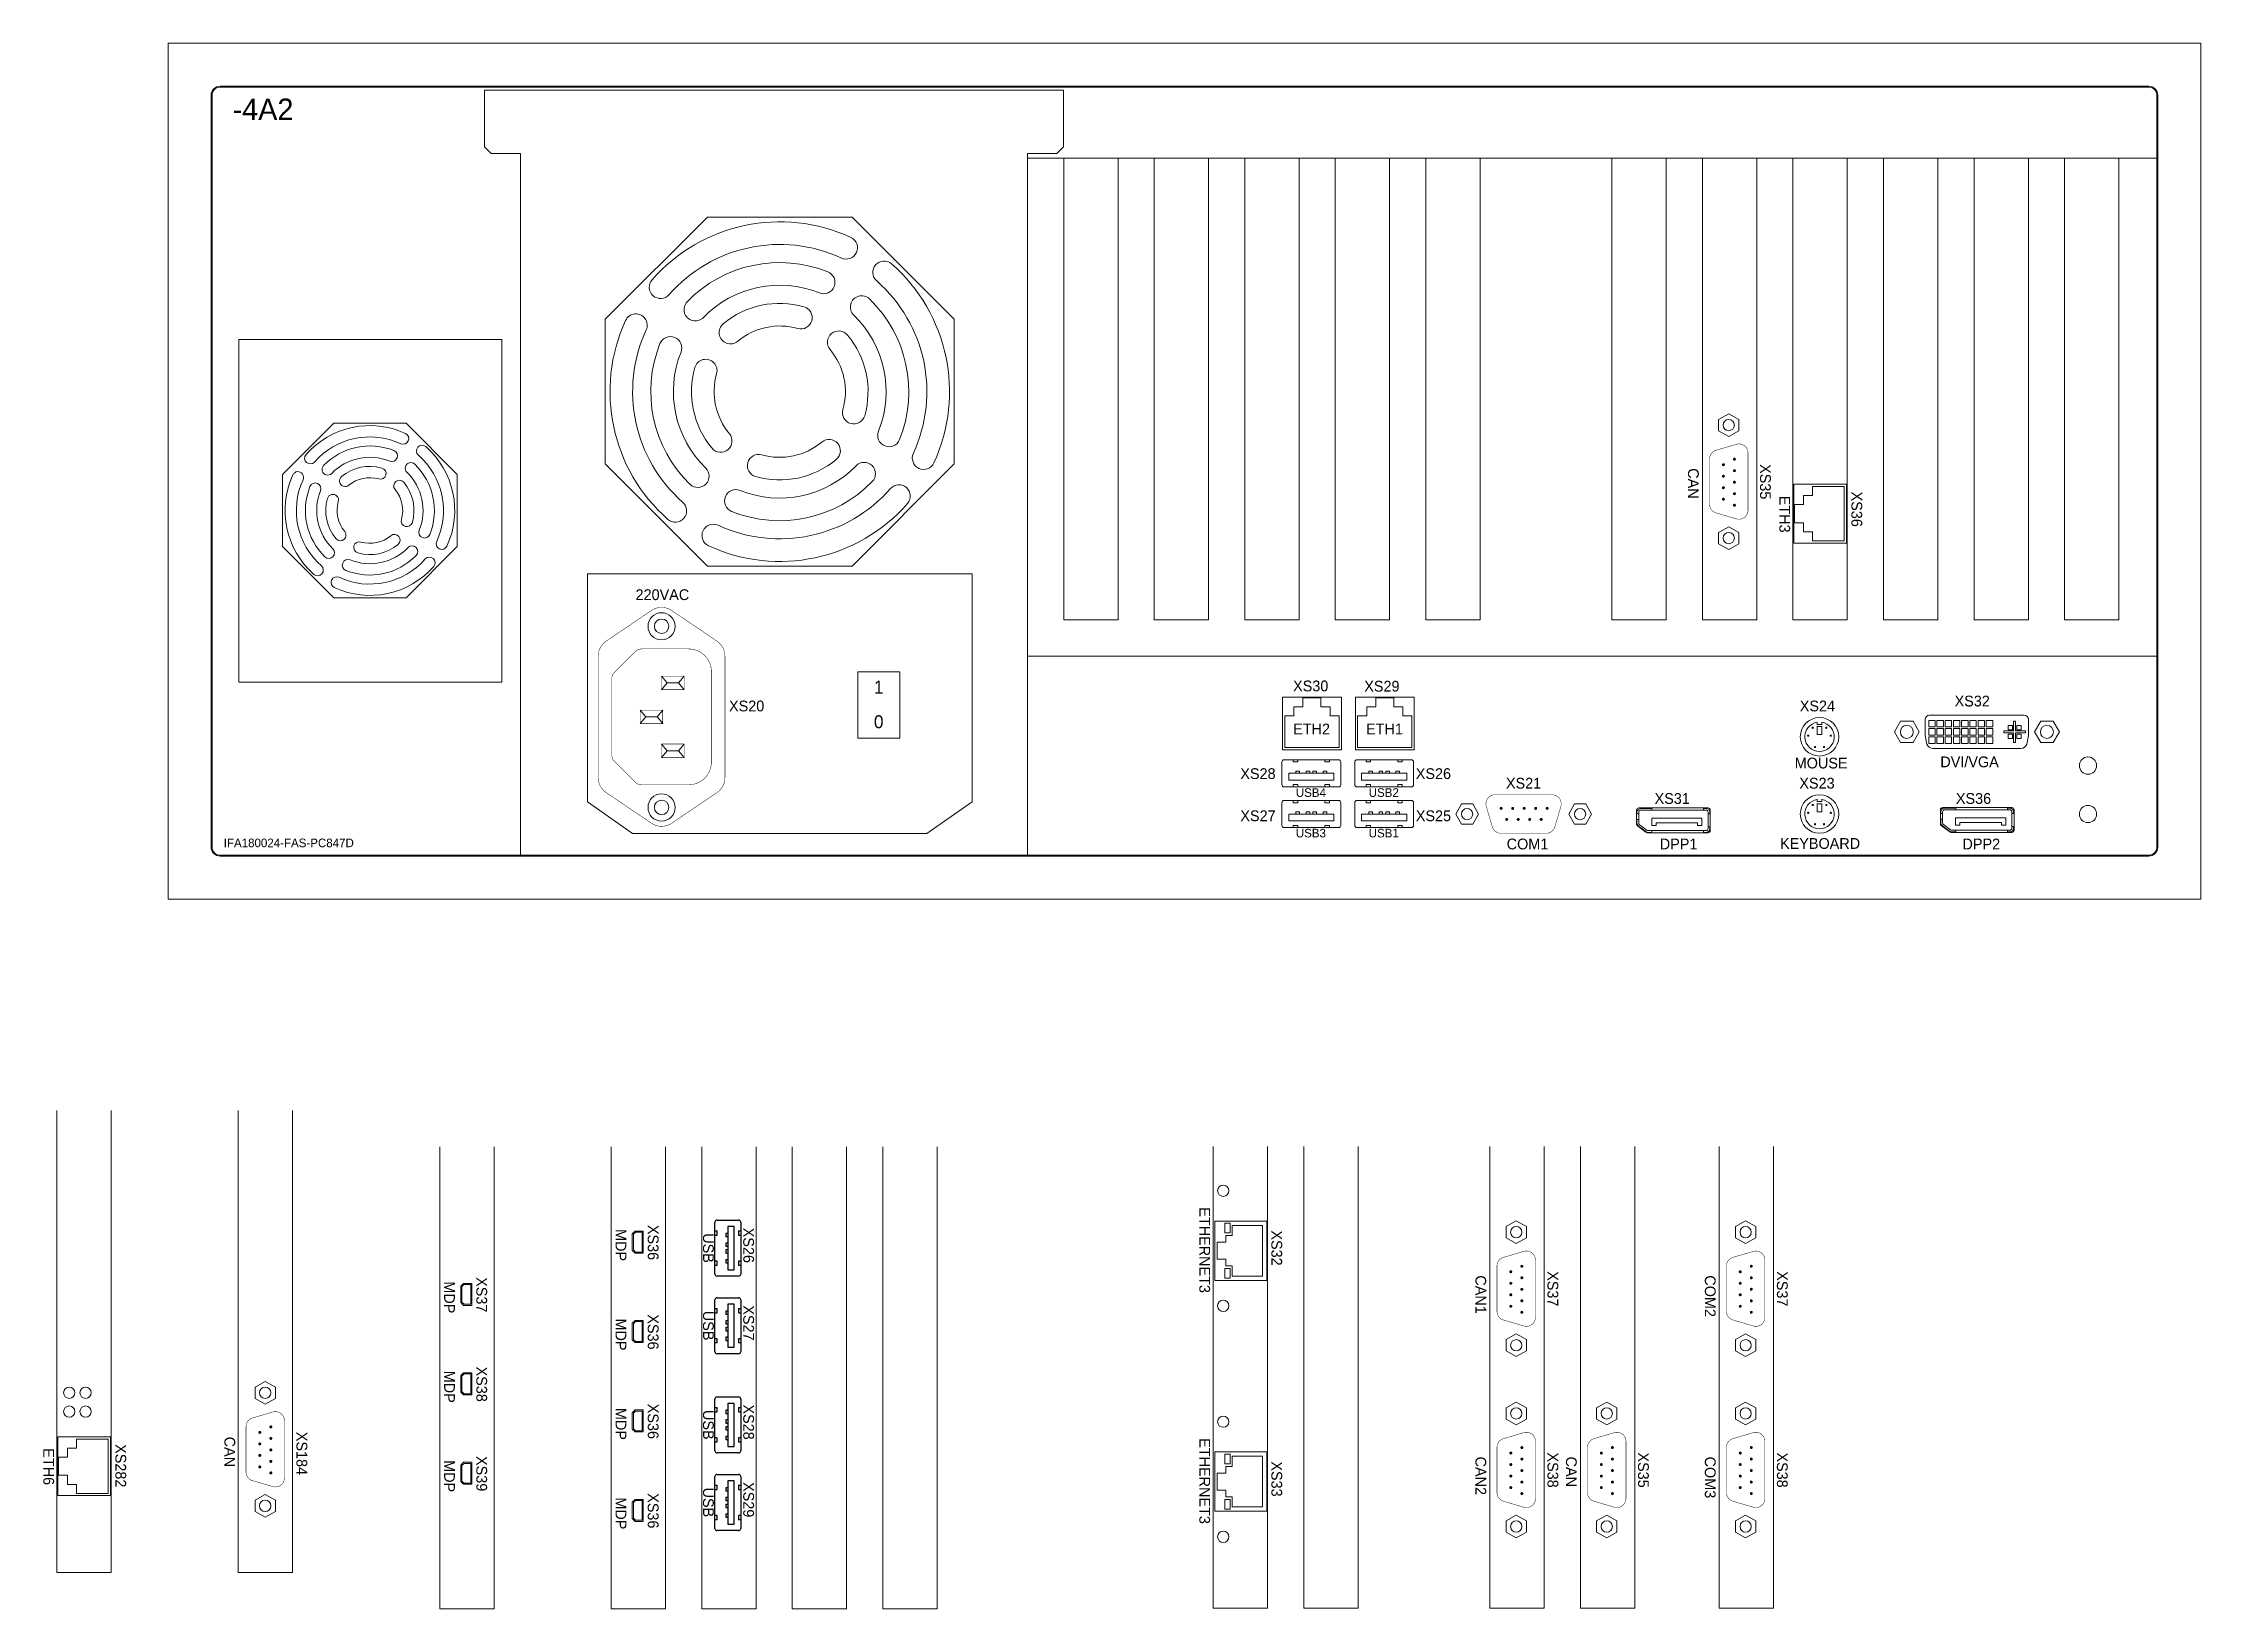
# Model space of a CAD drawing. Extents: x -2364 to 9601, y -871 to 1549.
# Drawn here: x 1269 to 1769, y -349 to 14 of the extents above; entities that cross this region are included whole.
import ezdxf

# ---------------------------------------------------------------- set-up
doc = ezdxf.new("R2010")
doc.units = 0
doc.layers.get('0').update_dxf_attribs({"linetype": 'CONTINUOUS'})
doc.layers.add('NRS', color=1, linetype='CONTINUOUS')

msp = doc.modelspace()

# ---------------------------------------------------------------- texts
at = {"color": 7, "lineweight": 13}
for s, height, p in [('-4A2', 5, (1312.49506, -4.1124)), ('1', 3, (1461.28698, -137.132)), ('0', 3, (1461.28698, -145.15586)), ('IFA180024-FAS-PC847D', 2, (1310.45334, -172.7627))]:
    msp.add_text(s, height=height, dxfattribs=at).set_placement(p)
at = {"layer": 'NRS', "color": 7, "lineweight": 13}
for s, p in [('CAN', (1650.16464, -84.86242)), ('XS35', (1666.88553, -83.9015)), ('ETH3', (1671.36089, -91.24253)), ('XS36', (1688.08178, -90.27976)), ('ETHERNET3', (1536.79011, -256.27456)), ('MDP', (1401.35669, -261.33256)), ('XS36', (1408.82965, -260.36496)), ('USB', (1421.64185, -262.29718)), ('XS26', (1430.98165, -261.01617)), ('XS32', (1553.511, -261.64367)), ('MDP', (1361.57994, -273.45703)), ('XS37', (1369.05291, -272.48942)), ('CAN1', (1600.84721, -272.06514)), ('XS37', (1617.5681, -271.10422)), ('COM2', (1654.07915, -272.06514)), ('XS37', (1670.80004, -271.10422)), ('XS27', (1430.98165, -279.01617)), ('MDP', (1401.35669, -282.07538)), ('XS36', (1408.82965, -281.10777)), ('USB', (1421.64185, -280.29718)), ('MDP', (1361.57994, -294.19984)), ('XS38', (1369.05291, -293.23223)), ('MDP', (1401.35669, -302.81819)), ('XS36', (1408.82965, -301.85058)), ('USB', (1421.64185, -303.29613)), ('XS28', (1430.98165, -302.01513)), ('CAN', (1310.60054, -309.48639)), ('XS184', (1327.32143, -308.3604)), ('ETHERNET3', (1536.79011, -309.8403)), ('ETH6', (1268.5882, -312.17755)), ('XS282', (1285.30909, -311.21478)), ('MDP', (1361.57994, -314.94265)), ('XS39', (1369.05291, -313.97504)), ('XS33', (1553.511, -315.20941)), ('CAN2', (1600.84721, -314.10918)), ('XS38', (1617.5681, -313.14826)), ('CAN', (1621.85338, -314.10918)), ('XS35', (1638.57427, -313.14826)), ('COM3', (1654.07915, -314.10918)), ('XS38', (1670.80004, -313.14826)), ('XS29', (1430.98165, -320.01513)), ('MDP', (1401.35669, -323.561)), ('XS36', (1408.82965, -322.59339)), ('USB', (1421.64185, -321.29613))]:
    msp.add_text(s, height=2.5, rotation=270, dxfattribs=at).set_placement(p)
for s, height, p in [('220VAC', 2.5, (1405.9951, -115.43783)), ('XS30', 2.5, (1558.54596, -136.60343)), ('XS29', 2.5, (1575.06078, -136.66916)), ('XS20', 2.5, (1427.67845, -141.25374)), ('XS24', 2.5, (1676.09855, -141.25374)), ('XS32', 2.5, (1712.02102, -140.11236)), ('ETH2', 2.5, (1558.56949, -146.59182)), ('ETH1', 2.5, (1575.47907, -146.59182)), ('XS28', 2.5, (1546.30685, -156.94668)), ('XS26', 2.5, (1587.01685, -156.94668)), ('MOUSE', 2.5, (1674.93053, -154.49265)), ('DVI/VGA', 2.5, (1708.70802, -154.21667)), ('USB4', 2, (1559.1796, -161.09097)), ('USB2', 2, (1576.08918, -161.09097)), ('XS21', 2.5, (1607.93135, -159.16408)), ('XS31', 2.5, (1642.41873, -162.71351)), ('XS23', 2.5, (1676.00756, -159.16408)), ('XS36', 2.5, (1712.32515, -162.71351)), ('XS27', 2.5, (1546.31651, -166.72673)), ('XS25', 2.5, (1587.02651, -166.72673)), ('USB3', 2, (1559.18347, -170.486)), ('USB1', 2, (1576.09305, -170.486)), ('COM1', 2.5, (1608.10449, -173.26838)), ('DPP1', 2.5, (1643.62276, -173.26838)), ('KEYBOARD', 2.5, (1671.52518, -173.14475)), ('DPP2', 2.5, (1713.85207, -173.26838))]:
    msp.add_text(s, height=height, dxfattribs=at).set_placement(p)

# ---------------------------------------------------------------- linework, layer by layer
at = {"color": 7, "lineweight": 13}
for p, q in [((1307.52099, 1.63319), (1307.52099, -172.71804)), ((1307.52099, 1.63319), (1307.52099, 0.50658)), ((1307.73105, 1.63319), (1307.73105, -172.71804)), ((1757.05307, 3.7338), (1309.62161, 3.7338)), ((1757.05307, 3.52374), (1309.62161, 3.52374)), ((1370.92973, -10.28419), (1370.92973, 2.81966)), ((1370.92973, 2.81966), (1505.31824, 2.81966)), ((1505.31824, -10.28419), (1505.31824, 2.81966)), ((1758.94362, -172.71804), (1758.94362, 1.63319)), ((1759.15368, -172.71804), (1759.15368, 1.63319)), ((1372.50776, -11.81955), (1370.92973, -10.28419)), ((1379.32545, -11.81955), (1372.50776, -11.81955)), ((1379.32545, -11.81955), (1379.32545, -174.6086)), ((1496.92252, -12.91005), (1496.92252, -11.81955)), ((1496.92252, -11.81955), (1503.74021, -11.81955)), ((1496.92252, -12.91005), (1758.94362, -12.91005)), ((1496.92252, -12.91005), (1496.92252, -120.04152)), ((1496.92252, -12.91005), (1496.92252, -120.04152)), ((1496.92252, -12.91005), (1496.92252, -174.6086)), ((1503.74021, -11.81955), (1505.31824, -10.28419)), ((1505.32499, -12.91005), (1505.32499, -120.04152)), ((1517.92869, -12.91005), (1517.92869, -120.04152)), ((1517.92869, -12.91005), (1517.92869, -120.04152)), ((1526.33116, -12.91005), (1526.33116, -120.04152)), ((1538.93486, -12.91005), (1538.93486, -120.04152)), ((1538.93486, -12.91005), (1538.93486, -120.04152)), ((1547.33733, -12.91005), (1547.33733, -120.04152)), ((1547.33733, -12.91005), (1547.33733, -120.04152)), ((1547.33733, -12.91005), (1547.33733, -120.04152)), ((1547.33733, -12.91005), (1547.33733, -120.04152)), ((1559.94103, -12.91005), (1559.94103, -120.04152)), ((1559.94103, -12.91005), (1559.94103, -120.04152)), ((1559.94103, -12.91005), (1559.94103, -120.04152)), ((1559.94103, -12.91005), (1559.94103, -120.04152)), ((1559.94103, -12.91005), (1559.94103, -120.04152)), ((1559.94103, -12.91005), (1559.94103, -120.04152)), ((1559.94103, -12.91005), (1559.94103, -120.04152)), ((1559.94103, -12.91005), (1559.94103, -120.04152)), ((1568.3435, -12.91005), (1568.3435, -120.04152)), ((1568.3435, -12.91005), (1568.3435, -120.04152)), ((1568.3435, -12.91005), (1568.3435, -120.04152)), ((1734.89558, -12.91005), (1575.54889, -12.91005)), ((1580.9472, -12.91005), (1580.9472, -120.04152)), ((1580.9472, -12.91005), (1580.9472, -120.04152)), ((1580.9472, -12.91005), (1580.9472, -120.04152)), ((1580.9472, -12.91005), (1580.9472, -120.04152)), ((1580.9472, -12.91005), (1580.9472, -120.04152)), ((1580.9472, -12.91005), (1580.9472, -120.04152)), ((1589.34967, -12.91005), (1589.34967, -120.04152)), ((1589.34967, -12.91005), (1589.34967, -120.04152)), ((1589.34967, -12.91005), (1589.34967, -120.04152)), ((1601.95338, -12.91005), (1601.95338, -120.04152)), ((1601.95338, -12.91005), (1601.95338, -120.04152)), ((1601.95338, -12.91005), (1601.95338, -120.04152)), ((1601.95338, -12.91005), (1601.95338, -120.04152)), ((1601.95338, -12.91005), (1601.95338, -120.04152)), ((1601.95338, -12.91005), (1601.95338, -120.04152)), ((1632.51472, -12.91005), (1632.51472, -120.04152)), ((1632.51472, -12.91005), (1632.51472, -120.04152)), ((1632.51472, -12.91005), (1632.51472, -120.04152)), ((1645.11843, -12.91005), (1645.11843, -120.04152)), ((1645.11843, -12.91005), (1645.11843, -120.04152)), ((1645.11843, -12.91005), (1645.11843, -120.04152)), ((1645.11843, -12.91005), (1645.11843, -120.04152)), ((1645.11843, -12.91005), (1645.11843, -120.04152)), ((1645.11843, -12.91005), (1645.11843, -120.04152)), ((1653.52089, -12.91005), (1653.52089, -120.04152)), ((1653.52089, -12.91005), (1653.52089, -120.04152)), ((1653.52089, -12.91005), (1653.52089, -120.04152)), ((1666.1246, -12.91005), (1666.1246, -120.04152)), ((1666.1246, -12.91005), (1666.1246, -120.04152)), ((1666.1246, -12.91005), (1666.1246, -120.04152)), ((1666.1246, -12.91005), (1666.1246, -120.04152)), ((1666.1246, -12.91005), (1666.1246, -120.04152)), ((1666.1246, -12.91005), (1666.1246, -120.04152)), ((1674.52707, -12.91005), (1674.52707, -120.04152)), ((1674.52707, -12.91005), (1674.52707, -120.04152)), ((1674.52707, -12.91005), (1674.52707, -120.04152)), ((1687.13077, -12.91005), (1687.13077, -120.04152)), ((1687.13077, -12.91005), (1687.13077, -120.04152)), ((1687.13077, -12.91005), (1687.13077, -120.04152)), ((1687.13077, -12.91005), (1687.13077, -120.04152)), ((1687.13077, -12.91005), (1687.13077, -120.04152)), ((1687.13077, -12.91005), (1687.13077, -120.04152)), ((1695.53324, -12.91005), (1695.53324, -120.04152)), ((1708.13694, -12.91005), (1708.13694, -120.04152)), ((1708.13694, -12.91005), (1708.13694, -120.04152)), ((1716.53941, -12.91005), (1716.53941, -120.04152)), ((1729.14311, -12.91005), (1729.14311, -120.04152)), ((1737.54558, -12.91005), (1737.54558, -120.04152)), ((1750.14928, -12.91005), (1750.14928, -120.04152)), ((1398.96372, -50.32195), (1422.68079, -26.60487)), ((1422.68079, -26.60487), (1456.2218, -26.60487)), ((1456.2218, -26.60487), (1479.93888, -50.32195)), ((1398.96372, -83.86296), (1398.96372, -50.32195)), ((1479.93888, -50.32195), (1479.93888, -83.86296)), ((1324.11225, -86.28018), (1335.97079, -74.42164)), ((1335.97079, -74.42164), (1352.74129, -74.42164)), ((1352.74129, -74.42164), (1364.59983, -86.28018)), ((1657.27208, -73.53017), (1659.63267, -72.21873)), ((1657.27208, -76.15305), (1657.27208, -73.53017)), ((1659.63267, -72.21873), (1661.99326, -73.53017)), ((1661.99326, -73.53017), (1661.99326, -76.15305)), ((1659.63267, -77.46448), (1657.27208, -76.15305)), ((1661.99326, -76.15305), (1659.63267, -77.46448)), ((1422.68079, -107.58003), (1398.96372, -83.86296)), ((1479.93888, -83.86296), (1456.2218, -107.58003)), ((1324.11225, -103.05068), (1324.11225, -86.28018)), ((1364.59983, -86.28018), (1364.59983, -103.05068)), ((1686.9268, -88.57974), (1674.73103, -88.57974)), ((1674.73103, -102.23375), (1674.73103, -88.57974)), ((1679.04949, -89.10489), (1686.40165, -89.10489)), ((1679.04949, -91.20551), (1679.04949, -89.10489)), ((1686.40165, -89.10489), (1686.40165, -101.7086)), ((1686.9268, -102.23375), (1686.9268, -88.57974)), ((1674.84825, -97.50736), (1674.84825, -93.30613)), ((1674.84825, -93.30613), (1676.94887, -93.30613)), ((1676.94887, -93.30613), (1676.94887, -91.20551)), ((1676.94887, -91.20551), (1679.04949, -91.20551)), ((1657.27208, -99.75892), (1659.63267, -98.44749)), ((1657.27208, -102.3818), (1657.27208, -99.75892)), ((1659.63267, -98.44749), (1661.99326, -99.75892)), ((1661.99326, -99.75892), (1661.99326, -102.3818)), ((1676.94887, -97.50736), (1674.84825, -97.50736)), ((1676.94887, -99.60798), (1676.94887, -97.50736)), ((1679.04949, -99.60798), (1676.94887, -99.60798)), ((1679.04949, -101.7086), (1679.04949, -99.60798)), ((1335.97079, -114.90922), (1324.11225, -103.05068)), ((1364.59983, -103.05068), (1352.74129, -114.90922)), ((1659.63267, -103.69324), (1657.27208, -102.3818)), ((1661.99326, -102.3818), (1659.63267, -103.69324)), ((1674.73103, -102.23375), (1686.9268, -102.23375)), ((1686.40165, -101.7086), (1679.04949, -101.7086)), ((1394.81318, -162.2617), (1394.81318, -109.37142)), ((1484.08941, -109.37142), (1394.81318, -109.37142)), ((1456.2218, -107.58003), (1422.68079, -107.58003)), ((1484.08941, -162.2617), (1484.08941, -109.37142)), ((1352.74129, -114.90922), (1335.97079, -114.90922)), ((1517.92869, -120.04152), (1505.32499, -120.04152)), ((1538.93486, -120.04152), (1526.33116, -120.04152)), ((1559.94103, -120.04152), (1547.33733, -120.04152)), ((1580.9472, -120.04152), (1568.3435, -120.04152)), ((1580.9472, -120.04152), (1568.3435, -120.04152)), ((1601.95338, -120.04152), (1589.34967, -120.04152)), ((1645.11843, -120.04152), (1632.51472, -120.04152)), ((1666.1246, -120.04152), (1653.52089, -120.04152)), ((1687.13077, -120.04152), (1674.52707, -120.04152)), ((1687.13077, -120.04152), (1674.52707, -120.04152)), ((1708.13694, -120.04152), (1695.53324, -120.04152)), ((1729.14311, -120.04152), (1716.53941, -120.04152)), ((1750.14928, -120.04152), (1737.54558, -120.04152)), ((1758.94362, -128.44399), (1496.92252, -128.44399)), ((1412.0328, -133.07594), (1413.32952, -134.65141)), ((1413.32952, -134.65141), (1412.0328, -136.22687)), ((1415.98763, -134.65141), (1413.32952, -134.65141)), ((1417.28435, -133.07594), (1415.98763, -134.65141)), ((1415.98763, -134.65141), (1417.28435, -136.22687)), ((1556.08805, -137.97782), (1556.08805, -150.17359)), ((1556.08805, -137.97782), (1569.74206, -137.97782)), ((1560.81444, -138.09504), (1565.01567, -138.09504)), ((1560.81444, -140.19566), (1560.81444, -138.09504)), ((1565.01567, -138.09504), (1565.01567, -140.19566)), ((1569.74206, -150.17359), (1569.74206, -137.97782)), ((1572.99763, -137.97782), (1572.99763, -150.17359)), ((1572.99763, -137.97782), (1586.65164, -137.97782)), ((1577.72402, -140.19566), (1577.72402, -138.09504)), ((1577.72402, -138.09504), (1581.92525, -138.09504)), ((1581.92525, -138.09504), (1581.92525, -140.19566)), ((1586.65164, -150.17359), (1586.65164, -137.97782)), ((1407.04384, -140.95326), (1408.34055, -142.52872)), ((1408.34055, -142.52872), (1407.04384, -144.10418)), ((1410.99867, -142.52872), (1408.34055, -142.52872)), ((1412.29538, -140.95326), (1410.99867, -142.52872)), ((1410.99867, -142.52872), (1412.29538, -144.10418)), ((1556.61321, -149.64844), (1556.61321, -142.29628)), ((1556.61321, -142.29628), (1558.71382, -142.29628)), ((1558.71382, -142.29628), (1558.71382, -140.19566)), ((1558.71382, -140.19566), (1560.81444, -140.19566)), ((1565.01567, -140.19566), (1567.11629, -140.19566)), ((1567.11629, -140.19566), (1567.11629, -142.29628)), ((1567.11629, -142.29628), (1569.21691, -142.29628)), ((1569.21691, -142.29628), (1569.21691, -149.64844)), ((1573.52279, -142.29628), (1575.6234, -142.29628)), ((1573.52279, -149.64844), (1573.52279, -142.29628)), ((1575.6234, -140.19566), (1577.72402, -140.19566)), ((1575.6234, -142.29628), (1575.6234, -140.19566)), ((1581.92525, -140.19566), (1584.02587, -140.19566)), ((1584.02587, -140.19566), (1584.02587, -142.29628)), ((1584.02587, -142.29628), (1586.12649, -142.29628)), ((1586.12649, -142.29628), (1586.12649, -149.64844)), ((1680.15514, -143.74543), (1680.15514, -144.27)), ((1680.15514, -144.27), (1681.20429, -144.27)), ((1680.15514, -146.63059), (1680.15514, -144.79458)), ((1680.15514, -144.79458), (1681.20429, -144.79458)), ((1681.20429, -144.27), (1681.20429, -143.74543)), ((1681.20429, -144.79458), (1681.20429, -146.63059)), ((1699.49218, -143.51379), (1698.0488, -146.01379)), ((1702.37893, -143.51379), (1699.49218, -143.51379)), ((1703.8223, -146.01379), (1702.37893, -143.51379)), ((1705.18555, -146.87379), (1705.18555, -143.15379)), ((1706.02555, -144.85879), (1706.02555, -143.35879)), ((1706.02555, -143.35879), (1707.52555, -143.35879)), ((1706.02555, -144.85879), (1707.52555, -144.85879)), ((1706.18555, -142.15379), (1728.18555, -142.15379)), ((1707.52555, -144.85879), (1707.52555, -143.35879)), ((1707.93055, -144.85879), (1707.93055, -143.35879)), ((1707.93055, -143.35879), (1709.43055, -143.35879)), ((1707.93055, -144.85879), (1709.43055, -144.85879)), ((1709.43055, -144.85879), (1709.43055, -143.35879)), ((1709.83555, -144.85879), (1709.83555, -143.35879)), ((1709.83555, -143.35879), (1711.33555, -143.35879)), ((1709.83555, -144.85879), (1711.33555, -144.85879)), ((1711.33555, -144.85879), (1711.33555, -143.35879)), ((1711.74055, -144.85879), (1711.74055, -143.35879)), ((1711.74055, -143.35879), (1713.24055, -143.35879)), ((1711.74055, -144.85879), (1713.24055, -144.85879)), ((1713.24055, -144.85879), (1713.24055, -143.35879)), ((1713.64555, -144.85879), (1713.64555, -143.35879)), ((1713.64555, -143.35879), (1715.14555, -143.35879)), ((1713.64555, -144.85879), (1715.14555, -144.85879)), ((1715.14555, -144.85879), (1715.14555, -143.35879)), ((1715.55055, -144.85879), (1715.55055, -143.35879)), ((1715.55055, -143.35879), (1717.05055, -143.35879)), ((1715.55055, -144.85879), (1717.05055, -144.85879)), ((1717.05055, -144.85879), (1717.05055, -143.35879)), ((1717.45555, -144.85879), (1717.45555, -143.35879)), ((1717.45555, -143.35879), (1718.95555, -143.35879)), ((1717.45555, -144.85879), (1718.95555, -144.85879)), ((1718.95555, -144.85879), (1718.95555, -143.35879)), ((1719.36055, -144.85879), (1719.36055, -143.35879)), ((1719.36055, -143.35879), (1720.86055, -143.35879)), ((1719.36055, -144.85879), (1720.86055, -144.85879)), ((1720.86055, -144.85879), (1720.86055, -143.35879)), ((1724.43555, -145.51379), (1724.43555, -144.51379)), ((1724.43555, -144.51379), (1725.43555, -144.51379)), ((1725.43555, -145.51379), (1725.43555, -144.51379)), ((1725.68555, -145.76379), (1725.68555, -143.51379)), ((1725.68555, -143.51379), (1726.18555, -143.51379)), ((1726.18555, -145.76379), (1726.18555, -143.51379)), ((1726.43555, -145.51379), (1726.43555, -144.51379)), ((1726.43555, -144.51379), (1727.43555, -144.51379)), ((1727.43555, -145.51379), (1727.43555, -144.51379)), ((1729.18555, -146.87379), (1729.18555, -143.15379)), ((1730.5488, -146.01379), (1731.99218, -143.51379)), ((1731.99218, -143.51379), (1734.87893, -143.51379)), ((1734.87893, -143.51379), (1736.3223, -146.01379)), ((1412.0328, -148.83057), (1413.32952, -150.40603)), ((1417.28435, -148.83057), (1415.98763, -150.40603)), ((1556.08805, -150.17359), (1569.74206, -150.17359)), ((1569.21691, -149.64844), (1556.61321, -149.64844)), ((1572.99763, -150.17359), (1586.65164, -150.17359)), ((1586.12649, -149.64844), (1573.52279, -149.64844)), ((1681.20429, -146.63059), (1680.15514, -146.63059)), ((1698.0488, -146.01379), (1699.49218, -148.51379)), ((1699.49218, -148.51379), (1702.37893, -148.51379)), ((1702.37893, -148.51379), (1703.8223, -146.01379)), ((1705.18555, -146.87379), (1705.59367, -148.84813)), ((1706.02555, -146.76379), (1706.02555, -145.26379)), ((1706.02555, -145.26379), (1707.52555, -145.26379)), ((1706.02555, -146.76379), (1707.52555, -146.76379)), ((1706.02555, -147.16879), (1706.02555, -148.66879)), ((1706.02555, -147.16879), (1707.52555, -147.16879)), ((1706.02555, -148.66879), (1707.52555, -148.66879)), ((1707.01669, -149.87379), (1727.35441, -149.87379)), ((1707.52555, -146.76379), (1707.52555, -145.26379)), ((1707.52555, -147.16879), (1707.52555, -148.66879)), ((1707.93055, -145.26379), (1709.43055, -145.26379)), ((1707.93055, -146.76379), (1707.93055, -145.26379)), ((1707.93055, -146.76379), (1709.43055, -146.76379)), ((1707.93055, -147.16879), (1709.43055, -147.16879)), ((1707.93055, -147.16879), (1707.93055, -148.66879)), ((1707.93055, -148.66879), (1709.43055, -148.66879)), ((1709.43055, -146.76379), (1709.43055, -145.26379)), ((1709.43055, -147.16879), (1709.43055, -148.66879)), ((1709.83555, -145.26379), (1711.33555, -145.26379)), ((1709.83555, -146.76379), (1709.83555, -145.26379)), ((1709.83555, -146.76379), (1711.33555, -146.76379)), ((1709.83555, -147.16879), (1711.33555, -147.16879)), ((1709.83555, -147.16879), (1709.83555, -148.66879)), ((1709.83555, -148.66879), (1711.33555, -148.66879)), ((1711.33555, -146.76379), (1711.33555, -145.26379)), ((1711.33555, -147.16879), (1711.33555, -148.66879)), ((1711.74055, -145.26379), (1713.24055, -145.26379)), ((1711.74055, -146.76379), (1711.74055, -145.26379)), ((1711.74055, -146.76379), (1713.24055, -146.76379)), ((1711.74055, -147.16879), (1713.24055, -147.16879)), ((1711.74055, -147.16879), (1711.74055, -148.66879)), ((1711.74055, -148.66879), (1713.24055, -148.66879)), ((1713.24055, -146.76379), (1713.24055, -145.26379)), ((1713.24055, -147.16879), (1713.24055, -148.66879)), ((1713.64555, -145.26379), (1715.14555, -145.26379)), ((1713.64555, -146.76379), (1713.64555, -145.26379)), ((1713.64555, -146.76379), (1715.14555, -146.76379)), ((1713.64555, -147.16879), (1715.14555, -147.16879)), ((1713.64555, -147.16879), (1713.64555, -148.66879)), ((1713.64555, -148.66879), (1715.14555, -148.66879)), ((1715.14555, -146.76379), (1715.14555, -145.26379)), ((1715.14555, -147.16879), (1715.14555, -148.66879)), ((1715.55055, -145.26379), (1717.05055, -145.26379)), ((1715.55055, -146.76379), (1715.55055, -145.26379)), ((1715.55055, -146.76379), (1717.05055, -146.76379)), ((1715.55055, -147.16879), (1717.05055, -147.16879)), ((1715.55055, -147.16879), (1715.55055, -148.66879)), ((1715.55055, -148.66879), (1717.05055, -148.66879)), ((1717.05055, -146.76379), (1717.05055, -145.26379)), ((1717.05055, -147.16879), (1717.05055, -148.66879)), ((1717.45555, -145.26379), (1718.95555, -145.26379)), ((1717.45555, -146.76379), (1717.45555, -145.26379)), ((1717.45555, -146.76379), (1718.95555, -146.76379)), ((1717.45555, -147.16879), (1718.95555, -147.16879)), ((1717.45555, -147.16879), (1717.45555, -148.66879)), ((1717.45555, -148.66879), (1718.95555, -148.66879)), ((1718.95555, -146.76379), (1718.95555, -145.26379)), ((1718.95555, -147.16879), (1718.95555, -148.66879)), ((1719.36055, -145.26379), (1720.86055, -145.26379)), ((1719.36055, -146.76379), (1719.36055, -145.26379)), ((1719.36055, -146.76379), (1720.86055, -146.76379)), ((1719.36055, -147.16879), (1720.86055, -147.16879)), ((1719.36055, -147.16879), (1719.36055, -148.66879)), ((1719.36055, -148.66879), (1720.86055, -148.66879)), ((1720.86055, -146.76379), (1720.86055, -145.26379)), ((1720.86055, -147.16879), (1720.86055, -148.66879)), ((1723.43555, -145.76379), (1725.68555, -145.76379)), ((1723.43555, -146.26379), (1723.43555, -145.76379)), ((1723.43555, -146.26379), (1725.68555, -146.26379)), ((1724.43555, -145.51379), (1725.43555, -145.51379)), ((1724.43555, -146.51379), (1725.43555, -146.51379)), ((1724.43555, -146.51379), (1724.43555, -147.51379)), ((1724.43555, -147.51379), (1725.43555, -147.51379)), ((1725.43555, -146.51379), (1725.43555, -147.51379)), ((1725.68555, -148.51379), (1725.68555, -146.26379)), ((1725.68555, -148.51379), (1726.18555, -148.51379)), ((1726.18555, -145.76379), (1728.43555, -145.76379)), ((1726.18555, -146.26379), (1728.43555, -146.26379)), ((1726.18555, -148.51379), (1726.18555, -146.26379)), ((1726.43555, -145.51379), (1727.43555, -145.51379)), ((1726.43555, -146.51379), (1726.43555, -147.51379)), ((1726.43555, -146.51379), (1727.43555, -146.51379)), ((1726.43555, -147.51379), (1727.43555, -147.51379)), ((1727.43555, -146.51379), (1727.43555, -147.51379)), ((1728.43555, -146.26379), (1728.43555, -145.76379)), ((1729.18555, -146.87379), (1728.77744, -148.84813)), ((1731.99218, -148.51379), (1730.5488, -146.01379)), ((1734.87893, -148.51379), (1731.99218, -148.51379)), ((1736.3223, -146.01379), (1734.87893, -148.51379)), ((1413.32952, -150.40603), (1412.0328, -151.9815)), ((1415.98763, -150.40603), (1413.32952, -150.40603)), ((1415.98763, -150.40603), (1417.28435, -151.9815)), ((1555.95297, -158.23795), (1555.95297, -152.98598)), ((1556.47817, -152.46079), (1569.08288, -152.46079)), ((1558.57895, -152.98598), (1558.57895, -152.46079)), ((1558.57895, -152.98598), (1559.62935, -152.98598)), ((1560.0495, -155.08677), (1559.20919, -155.08677)), ((1559.20919, -155.08677), (1559.20919, -155.61197)), ((1559.62935, -152.98598), (1559.62935, -152.46079)), ((1560.0495, -155.08677), (1560.0495, -155.61197)), ((1562.41289, -155.08677), (1561.57257, -155.08677)), ((1561.57257, -155.08677), (1561.57257, -155.61197)), ((1562.41289, -155.08677), (1562.41289, -155.61197)), ((1563.14816, -155.61197), (1563.14816, -155.08677)), ((1563.98848, -155.08677), (1563.14816, -155.08677)), ((1563.98848, -155.61197), (1563.98848, -155.08677)), ((1565.51155, -155.61197), (1565.51155, -155.08677)), ((1566.35186, -155.08677), (1565.51155, -155.08677)), ((1565.9317, -152.46079), (1565.9317, -152.98598)), ((1565.9317, -152.98598), (1566.9821, -152.98598)), ((1566.35186, -155.61197), (1566.35186, -155.08677)), ((1566.9821, -152.46079), (1566.9821, -152.98598)), ((1569.60808, -152.98598), (1569.60808, -158.23795)), ((1572.86255, -158.23795), (1572.86255, -152.98598)), ((1573.38775, -152.46079), (1585.99246, -152.46079)), ((1575.48853, -152.98598), (1575.48853, -152.46079)), ((1575.48853, -152.98598), (1576.53893, -152.98598)), ((1576.95908, -155.08677), (1576.11877, -155.08677)), ((1576.11877, -155.08677), (1576.11877, -155.61197)), ((1576.53893, -152.98598), (1576.53893, -152.46079)), ((1576.95908, -155.08677), (1576.95908, -155.61197)), ((1579.32247, -155.08677), (1578.48215, -155.08677)), ((1578.48215, -155.08677), (1578.48215, -155.61197)), ((1579.32247, -155.08677), (1579.32247, -155.61197)), ((1580.05774, -155.61197), (1580.05774, -155.08677)), ((1580.89806, -155.08677), (1580.05774, -155.08677)), ((1580.89806, -155.61197), (1580.89806, -155.08677)), ((1582.42113, -155.61197), (1582.42113, -155.08677)), ((1583.26144, -155.08677), (1582.42113, -155.08677)), ((1582.84128, -152.46079), (1582.84128, -152.98598)), ((1582.84128, -152.98598), (1583.89168, -152.98598)), ((1583.26144, -155.61197), (1583.26144, -155.08677)), ((1583.89168, -152.46079), (1583.89168, -152.98598)), ((1586.51766, -152.98598), (1586.51766, -158.23795)), ((1569.08288, -158.76314), (1556.47817, -158.76314)), ((1568.03249, -155.61197), (1557.52856, -155.61197)), ((1557.52856, -155.61197), (1557.52856, -157.18756)), ((1557.52856, -157.18756), (1568.03249, -157.18756)), ((1558.57895, -158.76314), (1558.57895, -158.23795)), ((1559.62935, -158.23795), (1558.57895, -158.23795)), ((1559.62935, -158.76314), (1559.62935, -158.23795)), ((1566.9821, -158.23795), (1565.9317, -158.23795)), ((1565.9317, -158.23795), (1565.9317, -158.76314)), ((1566.9821, -158.23795), (1566.9821, -158.76314)), ((1568.03249, -157.18756), (1568.03249, -155.61197)), ((1585.99246, -158.76314), (1573.38775, -158.76314)), ((1574.43814, -155.61197), (1574.43814, -157.18756)), ((1584.94207, -155.61197), (1574.43814, -155.61197)), ((1574.43814, -157.18756), (1584.94207, -157.18756)), ((1575.48853, -158.76314), (1575.48853, -158.23795)), ((1576.53893, -158.23795), (1575.48853, -158.23795)), ((1576.53893, -158.76314), (1576.53893, -158.23795)), ((1582.84128, -158.23795), (1582.84128, -158.76314)), ((1583.89168, -158.23795), (1582.84128, -158.23795)), ((1583.89168, -158.23795), (1583.89168, -158.76314)), ((1584.94207, -157.18756), (1584.94207, -155.61197)), ((1394.81318, -162.2617), (1405.31627, -169.56711)), ((1484.08941, -162.2617), (1473.58632, -169.56711)), ((1555.95297, -167.69149), (1555.95297, -162.43952)), ((1556.47817, -161.91432), (1569.08288, -161.91432)), ((1568.03249, -165.0655), (1557.52856, -165.0655)), ((1557.52856, -165.0655), (1557.52856, -166.64109)), ((1558.57895, -162.43952), (1558.57895, -161.91432)), ((1558.57895, -162.43952), (1559.62935, -162.43952)), ((1560.0495, -164.54031), (1559.20919, -164.54031)), ((1559.20919, -164.54031), (1559.20919, -165.0655)), ((1559.62935, -162.43952), (1559.62935, -161.91432)), ((1560.0495, -164.54031), (1560.0495, -165.0655)), ((1562.41289, -164.54031), (1561.57257, -164.54031)), ((1561.57257, -164.54031), (1561.57257, -165.0655)), ((1562.41289, -164.54031), (1562.41289, -165.0655)), ((1563.14816, -165.0655), (1563.14816, -164.54031)), ((1563.98848, -164.54031), (1563.14816, -164.54031)), ((1563.98848, -165.0655), (1563.98848, -164.54031)), ((1565.51155, -165.0655), (1565.51155, -164.54031)), ((1566.35186, -164.54031), (1565.51155, -164.54031)), ((1565.9317, -161.91432), (1565.9317, -162.43952)), ((1565.9317, -162.43952), (1566.9821, -162.43952)), ((1566.35186, -165.0655), (1566.35186, -164.54031)), ((1566.9821, -161.91432), (1566.9821, -162.43952)), ((1568.03249, -166.64109), (1568.03249, -165.0655)), ((1569.60808, -162.43952), (1569.60808, -167.69149)), ((1572.86255, -167.69149), (1572.86255, -162.43952)), ((1573.38775, -161.91432), (1585.99246, -161.91432)), ((1584.94207, -165.0655), (1574.43814, -165.0655)), ((1574.43814, -165.0655), (1574.43814, -166.64109)), ((1575.48853, -162.43952), (1575.48853, -161.91432)), ((1575.48853, -162.43952), (1576.53893, -162.43952)), ((1576.95908, -164.54031), (1576.11877, -164.54031)), ((1576.11877, -164.54031), (1576.11877, -165.0655)), ((1576.53893, -162.43952), (1576.53893, -161.91432)), ((1576.95908, -164.54031), (1576.95908, -165.0655)), ((1578.48215, -164.54031), (1578.48215, -165.0655)), ((1579.32247, -164.54031), (1578.48215, -164.54031)), ((1579.32247, -164.54031), (1579.32247, -165.0655)), ((1580.05774, -165.0655), (1580.05774, -164.54031)), ((1580.89806, -164.54031), (1580.05774, -164.54031)), ((1580.89806, -165.0655), (1580.89806, -164.54031)), ((1582.42113, -165.0655), (1582.42113, -164.54031)), ((1583.26144, -164.54031), (1582.42113, -164.54031)), ((1582.84128, -161.91432), (1582.84128, -162.43952)), ((1582.84128, -162.43952), (1583.89168, -162.43952)), ((1583.26144, -165.0655), (1583.26144, -164.54031)), ((1583.89168, -161.91432), (1583.89168, -162.43952)), ((1584.94207, -166.64109), (1584.94207, -165.0655)), ((1586.51766, -162.43952), (1586.51766, -167.69149)), ((1596.28174, -165.0655), (1597.59317, -162.70492)), ((1597.59317, -167.42609), (1596.28174, -165.0655)), ((1597.59317, -162.70492), (1600.21605, -162.70492)), ((1600.21605, -162.70492), (1601.52749, -165.0655)), ((1601.52749, -165.0655), (1600.21605, -167.42609)), ((1622.51049, -165.0655), (1623.82193, -162.70492)), ((1623.82193, -167.42609), (1622.51049, -165.0655)), ((1623.82193, -162.70492), (1626.4448, -162.70492)), ((1626.4448, -162.70492), (1627.75624, -165.0655)), ((1627.75624, -165.0655), (1626.4448, -167.42609)), ((1680.15514, -161.65577), (1680.15514, -162.18034)), ((1680.15514, -162.18034), (1681.20429, -162.18034)), ((1680.15514, -162.70492), (1681.20429, -162.70492)), ((1680.15514, -164.54093), (1680.15514, -162.70492)), ((1681.20429, -164.54093), (1680.15514, -164.54093)), ((1681.20429, -162.18034), (1681.20429, -161.65577)), ((1681.20429, -162.70492), (1681.20429, -164.54093)), ((1405.31627, -169.56711), (1473.58632, -169.56711)), ((1569.08288, -168.21668), (1556.47817, -168.21668)), ((1557.52856, -166.64109), (1568.03249, -166.64109)), ((1558.57895, -168.21668), (1558.57895, -167.69149)), ((1559.62935, -167.69149), (1558.57895, -167.69149)), ((1559.62935, -168.21668), (1559.62935, -167.69149)), ((1566.9821, -167.69149), (1565.9317, -167.69149)), ((1565.9317, -167.69149), (1565.9317, -168.21668)), ((1566.9821, -167.69149), (1566.9821, -168.21668)), ((1585.99246, -168.21668), (1573.38775, -168.21668)), ((1574.43814, -166.64109), (1584.94207, -166.64109)), ((1575.48853, -168.21668), (1575.48853, -167.69149)), ((1576.53893, -167.69149), (1575.48853, -167.69149)), ((1576.53893, -168.21668), (1576.53893, -167.69149)), ((1583.89168, -167.69149), (1582.84128, -167.69149)), ((1582.84128, -167.69149), (1582.84128, -168.21668)), ((1583.89168, -167.69149), (1583.89168, -168.21668)), ((1600.21605, -167.42609), (1597.59317, -167.42609)), ((1626.4448, -167.42609), (1623.82193, -167.42609)), ((1309.62161, -174.6086), (1757.05307, -174.6086)), ((1309.62161, -174.81866), (1757.05307, -174.81866)), ((1271.75438, -233.84507), (1271.75438, -340.97654)), ((1271.75438, -233.84507), (1271.75438, -340.97654)), ((1284.35808, -233.84507), (1284.35808, -340.97654)), ((1284.35808, -233.84507), (1284.35808, -340.97654)), ((1284.35808, -233.84507), (1284.35808, -340.97654)), ((1284.35808, -233.84507), (1284.35808, -340.97654)), ((1313.76672, -233.84507), (1313.76672, -340.97654)), ((1326.37042, -233.84507), (1326.37042, -340.97654)), ((1326.37042, -233.84507), (1326.37042, -340.97654)), ((1360.56928, -242.28805), (1360.56928, -349.41953)), ((1373.17299, -242.28805), (1373.17299, -349.41953)), ((1373.17299, -242.28805), (1373.17299, -349.41953)), ((1400.34603, -242.28805), (1400.34603, -349.41953)), ((1412.94973, -242.28805), (1412.94973, -349.41953)), ((1412.94973, -242.28805), (1412.94973, -349.41953)), ((1421.3522, -242.28805), (1421.3522, -349.41953)), ((1433.9559, -242.28805), (1433.9559, -349.41953)), ((1433.9559, -242.28805), (1433.9559, -349.41953)), ((1442.35837, -242.28805), (1442.35837, -349.41953)), ((1454.96207, -242.28805), (1454.96207, -349.41953)), ((1463.36454, -242.28805), (1463.36454, -349.41953)), ((1475.96825, -242.28805), (1475.96825, -349.41953)), ((1540.03224, -242.15681), (1540.03224, -349.28828)), ((1540.03224, -242.15681), (1540.03224, -349.28828)), ((1552.63595, -242.15681), (1552.63595, -349.28828)), ((1552.63595, -242.15681), (1552.63595, -349.28828)), ((1552.63595, -242.15681), (1552.63595, -349.28828)), ((1552.63595, -242.15681), (1552.63595, -349.28828)), ((1561.03841, -242.15681), (1561.03841, -349.28828)), ((1561.03841, -242.15681), (1561.03841, -349.28828)), ((1561.03841, -242.15681), (1561.03841, -349.28828)), ((1573.64212, -242.15681), (1573.64212, -349.28828)), ((1573.64212, -242.15681), (1573.64212, -349.28828)), ((1573.64212, -242.15681), (1573.64212, -349.28828)), ((1573.64212, -242.15681), (1573.64212, -349.28828)), ((1573.64212, -242.15681), (1573.64212, -349.28828)), ((1573.64212, -242.15681), (1573.64212, -349.28828)), ((1604.20346, -242.15681), (1604.20346, -349.28828)), ((1604.20346, -242.15681), (1604.20346, -349.28828)), ((1604.20346, -242.15681), (1604.20346, -349.28828)), ((1616.80717, -242.15681), (1616.80717, -349.28828)), ((1616.80717, -242.15681), (1616.80717, -349.28828)), ((1616.80717, -242.15681), (1616.80717, -349.28828)), ((1616.80717, -242.15681), (1616.80717, -349.28828)), ((1616.80717, -242.15681), (1616.80717, -349.28828)), ((1616.80717, -242.15681), (1616.80717, -349.28828)), ((1625.20963, -242.15681), (1625.20963, -349.28828)), ((1625.20963, -242.15681), (1625.20963, -349.28828)), ((1625.20963, -242.15681), (1625.20963, -349.28828)), ((1637.81334, -242.15681), (1637.81334, -349.28828)), ((1637.81334, -242.15681), (1637.81334, -349.28828)), ((1637.81334, -242.15681), (1637.81334, -349.28828)), ((1637.81334, -242.15681), (1637.81334, -349.28828)), ((1637.81334, -242.15681), (1637.81334, -349.28828)), ((1637.81334, -242.15681), (1637.81334, -349.28828)), ((1657.4354, -242.15681), (1657.4354, -349.28828)), ((1657.4354, -242.15681), (1657.4354, -349.28828)), ((1657.4354, -242.15681), (1657.4354, -349.28828)), ((1670.03911, -242.15681), (1670.03911, -349.28828)), ((1670.03911, -242.15681), (1670.03911, -349.28828)), ((1670.03911, -242.15681), (1670.03911, -349.28828)), ((1670.03911, -242.15681), (1670.03911, -349.28828)), ((1670.03911, -242.15681), (1670.03911, -349.28828)), ((1670.03911, -242.15681), (1670.03911, -349.28828)), ((1540.42535, -259.47591), (1540.42535, -273.22591)), ((1552.42535, -259.47591), (1540.42535, -259.47591)), ((1542.7225, -262.22591), (1542.7225, -259.97591)), ((1542.7225, -259.97591), (1543.9725, -259.97591)), ((1543.9725, -259.97591), (1543.9725, -262.22591)), ((1552.42535, -259.47591), (1552.42535, -273.22591)), ((1607.95465, -260.73289), (1610.31524, -259.42145)), ((1610.31524, -259.42145), (1612.67583, -260.73289)), ((1661.18659, -260.73289), (1663.54718, -259.42145)), ((1663.54718, -259.42145), (1665.90777, -260.73289)), ((1540.92535, -264.35091), (1540.92535, -268.35091)), ((1540.92535, -264.35091), (1542.92535, -264.35091)), ((1543.9725, -262.22591), (1542.7225, -262.22591)), ((1542.92535, -262.85091), (1544.42535, -262.85091)), ((1542.92535, -262.85091), (1542.92535, -264.35091)), ((1544.42535, -260.47591), (1544.42535, -262.85091)), ((1551.42535, -260.47591), (1544.42535, -260.47591)), ((1551.42535, -260.47591), (1551.42535, -272.22591)), ((1607.95465, -263.35576), (1607.95465, -260.73289)), ((1610.31524, -264.6672), (1607.95465, -263.35576)), ((1612.67583, -263.35576), (1610.31524, -264.6672)), ((1612.67583, -260.73289), (1612.67583, -263.35576)), ((1661.18659, -263.35576), (1661.18659, -260.73289)), ((1663.54718, -264.6672), (1661.18659, -263.35576)), ((1665.90777, -263.35576), (1663.54718, -264.6672)), ((1665.90777, -260.73289), (1665.90777, -263.35576)), ((1540.92535, -268.35091), (1542.92535, -268.35091)), ((1542.92535, -268.35091), (1542.92535, -269.85091)), ((1542.92535, -269.85091), (1544.42535, -269.85091)), ((1544.42535, -269.85091), (1544.42535, -272.22591)), ((1552.42535, -273.22591), (1540.42535, -273.22591)), ((1543.9725, -270.47591), (1542.7225, -270.47591)), ((1542.7225, -270.47591), (1542.7225, -272.72591)), ((1542.7225, -272.72591), (1543.9725, -272.72591)), ((1543.9725, -272.72591), (1543.9725, -270.47591)), ((1551.42535, -272.22591), (1544.42535, -272.22591)), ((1607.95465, -286.96164), (1610.31524, -285.6502)), ((1607.95465, -289.58451), (1607.95465, -286.96164)), ((1610.31524, -290.89595), (1607.95465, -289.58451)), ((1610.31524, -285.6502), (1612.67583, -286.96164)), ((1612.67583, -289.58451), (1610.31524, -290.89595)), ((1612.67583, -286.96164), (1612.67583, -289.58451)), ((1661.18659, -286.96164), (1663.54718, -285.6502)), ((1661.18659, -289.58451), (1661.18659, -286.96164)), ((1663.54718, -290.89595), (1661.18659, -289.58451)), ((1663.54718, -285.6502), (1665.90777, -286.96164)), ((1665.90777, -289.58451), (1663.54718, -290.89595)), ((1665.90777, -286.96164), (1665.90777, -289.58451)), ((1317.70798, -297.98906), (1320.06857, -296.67763)), ((1317.70798, -300.61194), (1317.70798, -297.98906)), ((1320.06857, -296.67763), (1322.42916, -297.98906)), ((1322.42916, -297.98906), (1322.42916, -300.61194)), ((1320.06857, -301.92338), (1317.70798, -300.61194)), ((1322.42916, -300.61194), (1320.06857, -301.92338)), ((1607.95465, -302.77693), (1610.31524, -301.46549)), ((1607.95465, -305.3998), (1607.95465, -302.77693)), ((1610.31524, -301.46549), (1612.67583, -302.77693)), ((1612.67583, -302.77693), (1612.67583, -305.3998)), ((1628.96082, -302.77693), (1631.32141, -301.46549)), ((1628.96082, -305.3998), (1628.96082, -302.77693)), ((1631.32141, -301.46549), (1633.682, -302.77693)), ((1633.682, -302.77693), (1633.682, -305.3998)), ((1661.18659, -302.77693), (1663.54718, -301.46549)), ((1661.18659, -305.3998), (1661.18659, -302.77693)), ((1663.54718, -301.46549), (1665.90777, -302.77693)), ((1665.90777, -302.77693), (1665.90777, -305.3998)), ((1284.15411, -309.51476), (1271.95834, -309.51476)), ((1271.95834, -323.16877), (1271.95834, -309.51476)), ((1276.2768, -310.03991), (1283.62896, -310.03991)), ((1276.2768, -312.14053), (1276.2768, -310.03991)), ((1283.62896, -310.03991), (1283.62896, -322.64362)), ((1284.15411, -323.16877), (1284.15411, -309.51476)), ((1610.31524, -306.71124), (1607.95465, -305.3998)), ((1612.67583, -305.3998), (1610.31524, -306.71124)), ((1631.32141, -306.71124), (1628.96082, -305.3998)), ((1633.682, -305.3998), (1631.32141, -306.71124)), ((1663.54718, -306.71124), (1661.18659, -305.3998)), ((1665.90777, -305.3998), (1663.54718, -306.71124)), ((1272.07556, -318.44238), (1272.07556, -314.24115)), ((1272.07556, -314.24115), (1274.17618, -314.24115)), ((1274.17618, -314.24115), (1274.17618, -312.14053)), ((1274.17618, -312.14053), (1276.2768, -312.14053)), ((1540.42535, -313.04165), (1540.42535, -326.79165)), ((1552.42535, -313.04165), (1540.42535, -313.04165)), ((1542.7225, -315.79165), (1542.7225, -313.54165)), ((1542.7225, -313.54165), (1543.9725, -313.54165)), ((1543.9725, -313.54165), (1543.9725, -315.79165)), ((1544.42535, -314.04165), (1544.42535, -316.41665)), ((1551.42535, -314.04165), (1544.42535, -314.04165)), ((1551.42535, -314.04165), (1551.42535, -325.79165)), ((1552.42535, -313.04165), (1552.42535, -326.79165)), ((1274.17618, -318.44238), (1272.07556, -318.44238)), ((1274.17618, -320.543), (1274.17618, -318.44238)), ((1540.92535, -317.91665), (1540.92535, -321.91665)), ((1540.92535, -317.91665), (1542.92535, -317.91665)), ((1543.9725, -315.79165), (1542.7225, -315.79165)), ((1542.92535, -316.41665), (1544.42535, -316.41665)), ((1542.92535, -316.41665), (1542.92535, -317.91665)), ((1271.95834, -323.16877), (1284.15411, -323.16877)), ((1276.2768, -320.543), (1274.17618, -320.543)), ((1276.2768, -322.64362), (1276.2768, -320.543)), ((1283.62896, -322.64362), (1276.2768, -322.64362)), ((1317.70798, -324.21782), (1320.06857, -322.90638)), ((1317.70798, -326.84069), (1317.70798, -324.21782)), ((1320.06857, -322.90638), (1322.42916, -324.21782)), ((1322.42916, -324.21782), (1322.42916, -326.84069)), ((1540.92535, -321.91665), (1542.92535, -321.91665)), ((1543.9725, -324.04165), (1542.7225, -324.04165)), ((1542.7225, -324.04165), (1542.7225, -326.29165)), ((1542.92535, -321.91665), (1542.92535, -323.41665)), ((1542.92535, -323.41665), (1544.42535, -323.41665)), ((1543.9725, -326.29165), (1543.9725, -324.04165)), ((1544.42535, -323.41665), (1544.42535, -325.79165)), ((1320.06857, -328.15213), (1317.70798, -326.84069)), ((1322.42916, -326.84069), (1320.06857, -328.15213)), ((1552.42535, -326.79165), (1540.42535, -326.79165)), ((1542.7225, -326.29165), (1543.9725, -326.29165)), ((1551.42535, -325.79165), (1544.42535, -325.79165)), ((1607.95465, -329.00568), (1610.31524, -327.69424)), ((1607.95465, -331.62856), (1607.95465, -329.00568)), ((1610.31524, -327.69424), (1612.67583, -329.00568)), ((1612.67583, -329.00568), (1612.67583, -331.62856)), ((1628.96082, -329.00568), (1631.32141, -327.69424)), ((1628.96082, -331.62856), (1628.96082, -329.00568)), ((1631.32141, -327.69424), (1633.682, -329.00568)), ((1633.682, -329.00568), (1633.682, -331.62856)), ((1661.18659, -329.00568), (1663.54718, -327.69424)), ((1661.18659, -331.62856), (1661.18659, -329.00568)), ((1663.54718, -327.69424), (1665.90777, -329.00568)), ((1665.90777, -329.00568), (1665.90777, -331.62856)), ((1610.31524, -332.93999), (1607.95465, -331.62856)), ((1612.67583, -331.62856), (1610.31524, -332.93999)), ((1631.32141, -332.93999), (1628.96082, -331.62856)), ((1633.682, -331.62856), (1631.32141, -332.93999)), ((1663.54718, -332.93999), (1661.18659, -331.62856)), ((1665.90777, -331.62856), (1663.54718, -332.93999)), ((1284.35808, -340.97654), (1271.75438, -340.97654)), ((1326.37042, -340.97654), (1313.76672, -340.97654)), ((1373.17299, -349.41953), (1360.56928, -349.41953)), ((1412.94973, -349.41953), (1400.34603, -349.41953)), ((1433.9559, -349.41953), (1421.3522, -349.41953)), ((1454.96207, -349.41953), (1442.35837, -349.41953)), ((1475.96825, -349.41953), (1463.36454, -349.41953)), ((1552.63595, -349.28828), (1540.03224, -349.28828)), ((1552.63595, -349.28828), (1540.03224, -349.28828)), ((1573.64212, -349.28828), (1561.03841, -349.28828)), ((1616.80717, -349.28828), (1604.20346, -349.28828)), ((1616.80717, -349.28828), (1604.20346, -349.28828)), ((1637.81334, -349.28828), (1625.20963, -349.28828)), ((1637.81334, -349.28828), (1625.20963, -349.28828)), ((1670.03911, -349.28828), (1657.4354, -349.28828)), ((1670.03911, -349.28828), (1657.4354, -349.28828))]:
    msp.add_line(p, q, dxfattribs=at)
at = {"color": 7, "linetype": 'Continuous', "lineweight": 13}
for p, q in [((1638.23138, -164.15357), (1638.23138, -167.41573)), ((1638.23138, -164.15357), (1638.23138, -167.41573)), ((1638.33138, -165.03357), (1638.23138, -165.03357)), ((1638.33138, -165.03357), (1638.23138, -165.03357)), ((1638.33138, -164.65357), (1638.33138, -165.03357)), ((1638.33138, -164.65357), (1638.33138, -165.03357)), ((1638.73138, -165.03357), (1638.33138, -165.03357)), ((1638.73138, -165.03357), (1638.33138, -165.03357)), ((1654.83138, -163.65357), (1638.73138, -163.65357)), ((1654.83138, -163.65357), (1638.73138, -163.65357)), ((1638.73138, -164.65357), (1638.73138, -165.03357)), ((1638.73138, -164.65357), (1638.73138, -165.03357)), ((1638.73138, -166.31856), (1638.73138, -165.03357)), ((1638.73138, -166.31856), (1638.73138, -165.03357)), ((1641.78138, -163.75357), (1639.23138, -163.75357)), ((1641.78138, -163.75357), (1639.23138, -163.75357)), ((1641.78138, -164.15357), (1639.23138, -164.15357)), ((1641.78138, -164.15357), (1639.23138, -164.15357)), ((1641.78138, -163.65357), (1641.78138, -163.75357)), ((1641.78138, -163.65357), (1641.78138, -163.75357)), ((1641.78138, -163.75357), (1641.78138, -164.15357)), ((1641.78138, -163.75357), (1641.78138, -164.15357)), ((1641.78138, -164.15357), (1653.78138, -164.15357)), ((1641.78138, -164.15357), (1653.78138, -164.15357)), ((1653.78138, -163.65357), (1653.78138, -163.75357)), ((1653.78138, -163.65357), (1653.78138, -163.75357)), ((1654.33138, -163.75357), (1653.78138, -163.75357)), ((1653.78138, -163.75357), (1653.78138, -164.15357)), ((1654.33138, -163.75357), (1653.78138, -163.75357)), ((1653.78138, -163.75357), (1653.78138, -164.15357)), ((1654.33138, -164.15357), (1653.78138, -164.15357)), ((1654.33138, -164.15357), (1653.78138, -164.15357)), ((1654.83138, -165.03357), (1654.83138, -164.65357)), ((1654.83138, -165.03357), (1654.83138, -164.65357)), ((1654.83138, -168.03357), (1654.83138, -165.03357)), ((1654.83138, -165.03357), (1655.23138, -165.03357)), ((1654.83138, -168.03357), (1654.83138, -165.03357)), ((1654.83138, -165.03357), (1655.23138, -165.03357)), ((1655.23138, -165.03357), (1655.23138, -164.65357)), ((1655.23138, -165.03357), (1655.23138, -164.65357)), ((1655.23138, -165.03357), (1655.33138, -165.03357)), ((1655.23138, -165.03357), (1655.33138, -165.03357)), ((1655.33138, -168.91357), (1655.33138, -164.15357)), ((1655.33138, -168.91357), (1655.33138, -164.15357)), ((1708.72101, -164.07314), (1708.72101, -167.3353)), ((1708.72101, -164.07314), (1708.72101, -167.3353)), ((1708.82101, -164.95314), (1708.72101, -164.95314)), ((1708.82101, -164.95314), (1708.72101, -164.95314)), ((1708.82101, -164.57314), (1708.82101, -164.95314)), ((1708.82101, -164.57314), (1708.82101, -164.95314)), ((1709.22101, -164.95314), (1708.82101, -164.95314)), ((1709.22101, -164.95314), (1708.82101, -164.95314)), ((1725.32101, -163.57314), (1709.22101, -163.57314)), ((1725.32101, -163.57314), (1709.22101, -163.57314)), ((1709.22101, -164.57314), (1709.22101, -164.95314)), ((1709.22101, -164.57314), (1709.22101, -164.95314)), ((1709.22101, -166.23813), (1709.22101, -164.95314)), ((1709.22101, -166.23813), (1709.22101, -164.95314)), ((1712.27101, -163.67314), (1709.72101, -163.67314)), ((1712.27101, -163.67314), (1709.72101, -163.67314)), ((1712.27101, -164.07314), (1709.72101, -164.07314)), ((1712.27101, -164.07314), (1709.72101, -164.07314)), ((1712.27101, -163.57314), (1712.27101, -163.67314)), ((1712.27101, -163.57314), (1712.27101, -163.67314)), ((1712.27101, -163.67314), (1712.27101, -164.07314)), ((1712.27101, -163.67314), (1712.27101, -164.07314)), ((1712.27101, -164.07314), (1724.27101, -164.07314)), ((1712.27101, -164.07314), (1724.27101, -164.07314)), ((1724.27101, -163.57314), (1724.27101, -163.67314)), ((1724.27101, -163.57314), (1724.27101, -163.67314)), ((1724.82101, -163.67314), (1724.27101, -163.67314)), ((1724.27101, -163.67314), (1724.27101, -164.07314)), ((1724.82101, -163.67314), (1724.27101, -163.67314)), ((1724.27101, -163.67314), (1724.27101, -164.07314)), ((1724.82101, -164.07314), (1724.27101, -164.07314)), ((1724.82101, -164.07314), (1724.27101, -164.07314)), ((1725.32101, -164.95314), (1725.32101, -164.57314)), ((1725.32101, -164.95314), (1725.32101, -164.57314)), ((1725.32101, -167.95314), (1725.32101, -164.95314)), ((1725.32101, -164.95314), (1725.72101, -164.95314)), ((1725.32101, -167.95314), (1725.32101, -164.95314)), ((1725.32101, -164.95314), (1725.72101, -164.95314)), ((1725.72101, -164.95314), (1725.72101, -164.57314)), ((1725.72101, -164.95314), (1725.72101, -164.57314)), ((1725.72101, -164.95314), (1725.82101, -164.95314)), ((1725.72101, -164.95314), (1725.82101, -164.95314)), ((1725.82101, -168.83314), (1725.82101, -164.07314)), ((1725.82101, -168.83314), (1725.82101, -164.07314)), ((1638.23138, -166.31856), (1638.33138, -166.31856)), ((1638.23138, -166.31856), (1638.33138, -166.31856)), ((1638.33138, -166.31856), (1638.73138, -166.31856)), ((1638.33138, -166.31856), (1638.33138, -167.16357)), ((1638.33138, -166.31856), (1638.73138, -166.31856)), ((1638.33138, -166.31856), (1638.33138, -167.16357)), ((1638.33138, -167.71573), (1638.33138, -167.16357)), ((1638.33138, -167.71573), (1638.33138, -167.16357)), ((1638.42862, -167.81365), (1640.39721, -169.31149)), ((1638.42862, -167.81365), (1640.39721, -169.31149)), ((1638.69138, -167.88357), (1640.35805, -169.13357)), ((1638.69138, -167.88357), (1640.35805, -169.13357)), ((1638.73138, -166.31856), (1638.73138, -167.16357)), ((1638.73138, -166.31856), (1638.73138, -167.16357)), ((1638.93138, -167.56357), (1640.59805, -168.81357)), ((1638.93138, -167.56357), (1640.59805, -168.81357)), ((1640.69997, -169.41357), (1654.83138, -169.41357)), ((1640.69997, -169.41357), (1654.83138, -169.41357)), ((1640.89805, -168.91357), (1641.78138, -168.91357)), ((1640.89805, -168.91357), (1641.78138, -168.91357)), ((1640.89805, -169.31357), (1641.78138, -169.31357)), ((1640.89805, -169.31357), (1641.78138, -169.31357)), ((1641.75922, -166.03357), (1641.75922, -167.71357)), ((1653.3915, -166.03357), (1641.75922, -166.03357)), ((1641.75922, -166.03357), (1641.75922, -167.71357)), ((1653.3915, -166.03357), (1641.75922, -166.03357)), ((1641.75922, -167.71357), (1642.75922, -167.71357)), ((1641.75922, -167.71357), (1642.75922, -167.71357)), ((1641.78138, -169.31357), (1641.78138, -168.91357)), ((1641.78138, -168.91357), (1653.78138, -168.91357)), ((1641.78138, -169.31357), (1641.78138, -168.91357)), ((1641.78138, -168.91357), (1653.78138, -168.91357)), ((1641.78138, -169.41357), (1641.78138, -169.31357)), ((1641.78138, -169.41357), (1641.78138, -169.31357)), ((1642.75922, -167.71357), (1642.75922, -167.11357)), ((1642.75922, -167.11357), (1652.3915, -167.11357)), ((1642.75922, -167.71357), (1642.75922, -167.11357)), ((1642.75922, -167.11357), (1652.3915, -167.11357)), ((1652.3915, -167.11357), (1652.3915, -167.71357)), ((1652.3915, -167.11357), (1652.3915, -167.71357)), ((1652.3915, -167.71357), (1653.3915, -167.71357)), ((1652.3915, -167.71357), (1653.3915, -167.71357)), ((1653.3915, -167.71357), (1653.3915, -166.03357)), ((1653.3915, -167.71357), (1653.3915, -166.03357)), ((1653.78138, -169.31357), (1653.78138, -168.91357)), ((1653.78138, -168.91357), (1654.33138, -168.91357)), ((1653.78138, -169.31357), (1653.78138, -168.91357)), ((1653.78138, -168.91357), (1654.33138, -168.91357)), ((1653.78138, -169.41357), (1653.78138, -169.31357)), ((1653.78138, -169.31357), (1654.33138, -169.31357)), ((1653.78138, -169.41357), (1653.78138, -169.31357)), ((1653.78138, -169.31357), (1654.33138, -169.31357)), ((1654.83138, -168.41357), (1654.83138, -168.03357)), ((1654.83138, -168.03357), (1655.23138, -168.03357)), ((1654.83138, -168.41357), (1654.83138, -168.03357)), ((1654.83138, -168.03357), (1655.23138, -168.03357)), ((1655.23138, -168.03357), (1655.33138, -168.03357)), ((1655.23138, -168.41357), (1655.23138, -168.03357)), ((1655.23138, -168.03357), (1655.33138, -168.03357)), ((1655.23138, -168.41357), (1655.23138, -168.03357)), ((1655.23138, -168.41357), (1655.23138, -169.21357)), ((1655.23138, -168.41357), (1655.23138, -169.21357)), ((1708.72101, -166.23813), (1708.82101, -166.23813)), ((1708.72101, -166.23813), (1708.82101, -166.23813)), ((1708.82101, -166.23813), (1709.22101, -166.23813)), ((1708.82101, -166.23813), (1708.82101, -167.08314)), ((1708.82101, -166.23813), (1709.22101, -166.23813)), ((1708.82101, -166.23813), (1708.82101, -167.08314)), ((1708.82101, -167.6353), (1708.82101, -167.08314)), ((1708.82101, -167.6353), (1708.82101, -167.08314)), ((1708.91824, -167.73322), (1710.88684, -169.23106)), ((1708.91824, -167.73322), (1710.88684, -169.23106)), ((1709.18101, -167.80314), (1710.84767, -169.05314)), ((1709.18101, -167.80314), (1710.84767, -169.05314)), ((1709.22101, -166.23813), (1709.22101, -167.08314)), ((1709.22101, -166.23813), (1709.22101, -167.08314)), ((1709.42101, -167.48314), (1711.08767, -168.73314)), ((1709.42101, -167.48314), (1711.08767, -168.73314)), ((1711.1896, -169.33314), (1725.32101, -169.33314)), ((1711.1896, -169.33314), (1725.32101, -169.33314)), ((1711.38767, -168.83314), (1712.27101, -168.83314)), ((1711.38767, -168.83314), (1712.27101, -168.83314)), ((1711.38767, -169.23314), (1712.27101, -169.23314)), ((1711.38767, -169.23314), (1712.27101, -169.23314)), ((1712.24885, -165.95314), (1712.24885, -167.63314)), ((1723.88112, -165.95314), (1712.24885, -165.95314)), ((1712.24885, -165.95314), (1712.24885, -167.63314)), ((1723.88112, -165.95314), (1712.24885, -165.95314)), ((1712.24885, -167.63314), (1713.24885, -167.63314)), ((1712.24885, -167.63314), (1713.24885, -167.63314)), ((1712.27101, -169.23314), (1712.27101, -168.83314)), ((1712.27101, -168.83314), (1724.27101, -168.83314)), ((1712.27101, -169.23314), (1712.27101, -168.83314)), ((1712.27101, -168.83314), (1724.27101, -168.83314)), ((1712.27101, -169.33314), (1712.27101, -169.23314)), ((1712.27101, -169.33314), (1712.27101, -169.23314)), ((1713.24885, -167.63314), (1713.24885, -167.03314)), ((1713.24885, -167.03314), (1722.88112, -167.03314)), ((1713.24885, -167.63314), (1713.24885, -167.03314)), ((1713.24885, -167.03314), (1722.88112, -167.03314)), ((1722.88112, -167.03314), (1722.88112, -167.63314)), ((1722.88112, -167.03314), (1722.88112, -167.63314)), ((1722.88112, -167.63314), (1723.88112, -167.63314)), ((1722.88112, -167.63314), (1723.88112, -167.63314)), ((1723.88112, -167.63314), (1723.88112, -165.95314)), ((1723.88112, -167.63314), (1723.88112, -165.95314)), ((1724.27101, -169.23314), (1724.27101, -168.83314)), ((1724.27101, -168.83314), (1724.82101, -168.83314)), ((1724.27101, -169.23314), (1724.27101, -168.83314)), ((1724.27101, -168.83314), (1724.82101, -168.83314)), ((1724.27101, -169.33314), (1724.27101, -169.23314)), ((1724.27101, -169.23314), (1724.82101, -169.23314)), ((1724.27101, -169.33314), (1724.27101, -169.23314)), ((1724.27101, -169.23314), (1724.82101, -169.23314)), ((1725.32101, -168.33314), (1725.32101, -167.95314)), ((1725.32101, -167.95314), (1725.72101, -167.95314)), ((1725.32101, -168.33314), (1725.32101, -167.95314)), ((1725.32101, -167.95314), (1725.72101, -167.95314)), ((1725.72101, -167.95314), (1725.82101, -167.95314)), ((1725.72101, -168.33314), (1725.72101, -167.95314)), ((1725.72101, -167.95314), (1725.82101, -167.95314)), ((1725.72101, -168.33314), (1725.72101, -167.95314)), ((1725.72101, -168.33314), (1725.72101, -169.13314)), ((1725.72101, -168.33314), (1725.72101, -169.13314))]:
    msp.add_line(p, q, dxfattribs=at)
for p, q in [((1424.40189, -271.7583), (1424.40189, -259.75733)), ((1424.90193, -259.25729), (1429.90233, -259.25729)), ((1430.40237, -259.75733), (1430.40237, -271.7583)), ((1424.40189, -261.7575), (1424.90193, -261.7575)), ((1424.40189, -262.75758), (1424.90193, -262.75758)), ((1424.90193, -262.75758), (1424.90193, -261.7575)), ((1426.90209, -262.35754), (1426.90209, -263.15761)), ((1427.40213, -262.35754), (1426.90209, -262.35754)), ((1427.40213, -263.15761), (1426.90209, -263.15761)), ((1427.40213, -264.60773), (1426.90209, -264.60773)), ((1426.90209, -264.60773), (1426.90209, -265.40779)), ((1427.40213, -260.75742), (1427.40213, -270.75822)), ((1428.90225, -260.75742), (1427.40213, -260.75742)), ((1428.90225, -270.75822), (1428.90225, -260.75742)), ((1429.90233, -261.7575), (1429.90233, -262.75758)), ((1429.90233, -261.7575), (1430.40237, -261.7575)), ((1429.90233, -262.75758), (1430.40237, -262.75758)), ((1424.90193, -268.75806), (1424.40189, -268.75806)), ((1424.90193, -269.75814), (1424.40189, -269.75814)), ((1424.90193, -269.75814), (1424.90193, -268.75806)), ((1427.40213, -265.40779), (1426.90209, -265.40779)), ((1426.90209, -266.10785), (1426.90209, -266.90791)), ((1426.90209, -266.10785), (1427.40213, -266.10785)), ((1426.90209, -266.90791), (1427.40213, -266.90791)), ((1426.90209, -268.35803), (1426.90209, -269.15809)), ((1426.90209, -268.35803), (1427.40213, -268.35803)), ((1426.90209, -269.15809), (1427.40213, -269.15809)), ((1429.90233, -268.75806), (1429.90233, -269.75814)), ((1430.40237, -268.75806), (1429.90233, -268.75806)), ((1430.40237, -269.75814), (1429.90233, -269.75814)), ((1429.90233, -272.25834), (1424.90193, -272.25834)), ((1427.40213, -270.75822), (1428.90225, -270.75822)), ((1424.40189, -289.7583), (1424.40189, -277.75733)), ((1424.40189, -279.7575), (1424.90193, -279.7575)), ((1424.90193, -277.25729), (1429.90233, -277.25729)), ((1424.90193, -280.75758), (1424.90193, -279.7575)), ((1427.40213, -278.75742), (1427.40213, -288.75822)), ((1428.90225, -278.75742), (1427.40213, -278.75742)), ((1428.90225, -288.75822), (1428.90225, -278.75742)), ((1429.90233, -279.7575), (1429.90233, -280.75758)), ((1429.90233, -279.7575), (1430.40237, -279.7575)), ((1430.40237, -277.75733), (1430.40237, -289.7583)), ((1424.40189, -280.75758), (1424.90193, -280.75758)), ((1426.90209, -280.35754), (1426.90209, -281.15761)), ((1427.40213, -280.35754), (1426.90209, -280.35754)), ((1427.40213, -281.15761), (1426.90209, -281.15761)), ((1427.40213, -282.60773), (1426.90209, -282.60773)), ((1426.90209, -282.60773), (1426.90209, -283.40779)), ((1427.40213, -283.40779), (1426.90209, -283.40779)), ((1426.90209, -284.10785), (1426.90209, -284.90791)), ((1426.90209, -284.10785), (1427.40213, -284.10785)), ((1426.90209, -284.90791), (1427.40213, -284.90791)), ((1429.90233, -280.75758), (1430.40237, -280.75758)), ((1424.90193, -286.75806), (1424.40189, -286.75806)), ((1424.90193, -287.75814), (1424.40189, -287.75814)), ((1424.90193, -287.75814), (1424.90193, -286.75806)), ((1429.90233, -290.25834), (1424.90193, -290.25834)), ((1426.90209, -286.35803), (1426.90209, -287.15809)), ((1426.90209, -286.35803), (1427.40213, -286.35803)), ((1426.90209, -287.15809), (1427.40213, -287.15809)), ((1427.40213, -288.75822), (1428.90225, -288.75822)), ((1429.90233, -286.75806), (1429.90233, -287.75814)), ((1430.40237, -286.75806), (1429.90233, -286.75806)), ((1430.40237, -287.75814), (1429.90233, -287.75814)), ((1424.90193, -300.25625), (1429.90233, -300.25625)), ((1424.40189, -312.75725), (1424.40189, -300.75629)), ((1424.40189, -302.75645), (1424.90193, -302.75645)), ((1424.40189, -303.75653), (1424.90193, -303.75653)), ((1424.90193, -303.75653), (1424.90193, -302.75645)), ((1426.90209, -303.3565), (1426.90209, -304.15656)), ((1427.40213, -303.3565), (1426.90209, -303.3565)), ((1427.40213, -304.15656), (1426.90209, -304.15656)), ((1427.40213, -301.75637), (1427.40213, -311.75717)), ((1428.90225, -301.75637), (1427.40213, -301.75637)), ((1428.90225, -311.75717), (1428.90225, -301.75637)), ((1429.90233, -302.75645), (1429.90233, -303.75653)), ((1429.90233, -302.75645), (1430.40237, -302.75645)), ((1429.90233, -303.75653), (1430.40237, -303.75653)), ((1430.40237, -300.75629), (1430.40237, -312.75725)), ((1424.90193, -309.75701), (1424.40189, -309.75701)), ((1424.90193, -310.75709), (1424.90193, -309.75701)), ((1427.40213, -305.60668), (1426.90209, -305.60668)), ((1426.90209, -305.60668), (1426.90209, -306.40674)), ((1427.40213, -306.40674), (1426.90209, -306.40674)), ((1426.90209, -307.1068), (1426.90209, -307.90686)), ((1426.90209, -307.1068), (1427.40213, -307.1068)), ((1426.90209, -307.90686), (1427.40213, -307.90686)), ((1426.90209, -309.35698), (1426.90209, -310.15705)), ((1426.90209, -309.35698), (1427.40213, -309.35698)), ((1426.90209, -310.15705), (1427.40213, -310.15705)), ((1429.90233, -309.75701), (1429.90233, -310.75709)), ((1430.40237, -309.75701), (1429.90233, -309.75701)), ((1424.90193, -310.75709), (1424.40189, -310.75709)), ((1429.90233, -313.25729), (1424.90193, -313.25729)), ((1427.40213, -311.75717), (1428.90225, -311.75717)), ((1430.40237, -310.75709), (1429.90233, -310.75709)), ((1424.40189, -330.75725), (1424.40189, -318.75629)), ((1424.90193, -318.25625), (1429.90233, -318.25625)), ((1427.40213, -319.75637), (1427.40213, -329.75717)), ((1428.90225, -319.75637), (1427.40213, -319.75637)), ((1428.90225, -329.75717), (1428.90225, -319.75637)), ((1430.40237, -318.75629), (1430.40237, -330.75725)), ((1424.40189, -320.75645), (1424.90193, -320.75645)), ((1424.40189, -321.75653), (1424.90193, -321.75653)), ((1424.90193, -321.75653), (1424.90193, -320.75645)), ((1426.90209, -321.3565), (1426.90209, -322.15656)), ((1427.40213, -321.3565), (1426.90209, -321.3565)), ((1427.40213, -322.15656), (1426.90209, -322.15656)), ((1427.40213, -323.60668), (1426.90209, -323.60668)), ((1426.90209, -323.60668), (1426.90209, -324.40674)), ((1427.40213, -324.40674), (1426.90209, -324.40674)), ((1426.90209, -325.1068), (1426.90209, -325.90686)), ((1426.90209, -325.1068), (1427.40213, -325.1068)), ((1429.90233, -320.75645), (1429.90233, -321.75653)), ((1429.90233, -320.75645), (1430.40237, -320.75645)), ((1429.90233, -321.75653), (1430.40237, -321.75653)), ((1424.90193, -327.75701), (1424.40189, -327.75701)), ((1424.90193, -328.75709), (1424.40189, -328.75709)), ((1424.90193, -328.75709), (1424.90193, -327.75701)), ((1426.90209, -325.90686), (1427.40213, -325.90686)), ((1426.90209, -327.35698), (1426.90209, -328.15705)), ((1426.90209, -327.35698), (1427.40213, -327.35698)), ((1426.90209, -328.15705), (1427.40213, -328.15705)), ((1427.40213, -329.75717), (1428.90225, -329.75717)), ((1429.90233, -327.75701), (1429.90233, -328.75709)), ((1430.40237, -327.75701), (1429.90233, -327.75701)), ((1430.40237, -328.75709), (1429.90233, -328.75709)), ((1429.90233, -331.25729), (1424.90193, -331.25729))]:
    msp.add_line(p, q)
at = {"lineweight": 13}
for p, q in [((1405.23424, -262.45019), (1405.86924, -261.81269)), ((1405.23424, -264.36269), (1405.23424, -262.45019)), ((1405.23424, -264.36269), (1405.23424, -266.27519)), ((1405.48424, -262.55346), (1405.97308, -262.06269)), ((1405.48424, -264.36269), (1405.48424, -262.55346)), ((1405.48424, -264.36269), (1405.48424, -266.17193)), ((1407.77424, -261.81269), (1405.86924, -261.81269)), ((1407.52424, -262.06269), (1405.97308, -262.06269)), ((1407.52424, -262.06269), (1407.52424, -266.66269)), ((1407.77424, -261.81269), (1407.77424, -266.91269)), ((1405.23424, -266.27519), (1405.86924, -266.91269)), ((1405.48424, -266.17193), (1405.97308, -266.66269)), ((1407.77424, -266.91269), (1405.86924, -266.91269)), ((1407.52424, -266.66269), (1405.97308, -266.66269)), ((1365.45749, -274.57466), (1366.09249, -273.93716)), ((1365.45749, -276.48716), (1365.45749, -274.57466)), ((1365.70749, -274.67792), (1366.19633, -274.18716)), ((1365.70749, -276.48716), (1365.70749, -274.67792)), ((1367.99749, -273.93716), (1366.09249, -273.93716)), ((1367.74749, -274.18716), (1366.19633, -274.18716)), ((1367.74749, -274.18716), (1367.74749, -278.78716)), ((1367.99749, -273.93716), (1367.99749, -279.03716)), ((1365.45749, -276.48716), (1365.45749, -278.39966)), ((1365.45749, -278.39966), (1366.09249, -279.03716)), ((1365.70749, -276.48716), (1365.70749, -278.29639)), ((1365.70749, -278.29639), (1366.19633, -278.78716)), ((1367.99749, -279.03716), (1366.09249, -279.03716)), ((1367.74749, -278.78716), (1366.19633, -278.78716)), ((1405.23424, -283.19301), (1405.86924, -282.55551)), ((1405.23424, -283.19301), (1405.86924, -282.55551)), ((1405.23424, -285.10551), (1405.23424, -283.19301)), ((1405.23424, -285.10551), (1405.23424, -283.19301)), ((1405.23424, -285.10551), (1405.23424, -287.01801)), ((1405.23424, -285.10551), (1405.23424, -287.01801)), ((1405.48424, -283.29627), (1405.97308, -282.80551)), ((1405.48424, -283.29627), (1405.97308, -282.80551)), ((1405.48424, -285.10551), (1405.48424, -283.29627)), ((1405.48424, -285.10551), (1405.48424, -283.29627)), ((1405.48424, -285.10551), (1405.48424, -286.91474)), ((1405.48424, -285.10551), (1405.48424, -286.91474)), ((1407.77424, -282.55551), (1405.86924, -282.55551)), ((1407.77424, -282.55551), (1405.86924, -282.55551)), ((1407.52424, -282.80551), (1405.97308, -282.80551)), ((1407.52424, -282.80551), (1405.97308, -282.80551)), ((1407.52424, -282.80551), (1407.52424, -287.40551)), ((1407.52424, -282.80551), (1407.52424, -287.40551)), ((1407.77424, -282.55551), (1407.77424, -287.65551)), ((1407.77424, -282.55551), (1407.77424, -287.65551)), ((1405.23424, -287.01801), (1405.86924, -287.65551)), ((1405.23424, -287.01801), (1405.86924, -287.65551)), ((1405.48424, -286.91474), (1405.97308, -287.40551)), ((1405.48424, -286.91474), (1405.97308, -287.40551)), ((1407.77424, -287.65551), (1405.86924, -287.65551)), ((1407.77424, -287.65551), (1405.86924, -287.65551)), ((1407.52424, -287.40551), (1405.97308, -287.40551)), ((1407.52424, -287.40551), (1405.97308, -287.40551)), ((1365.45749, -295.31747), (1366.09249, -294.67997)), ((1365.45749, -295.31747), (1366.09249, -294.67997)), ((1365.45749, -297.22997), (1365.45749, -295.31747)), ((1365.45749, -297.22997), (1365.45749, -295.31747)), ((1365.70749, -295.42074), (1366.19633, -294.92997)), ((1365.70749, -295.42074), (1366.19633, -294.92997)), ((1367.99749, -294.67997), (1366.09249, -294.67997)), ((1367.99749, -294.67997), (1366.09249, -294.67997)), ((1367.74749, -294.92997), (1366.19633, -294.92997)), ((1367.74749, -294.92997), (1366.19633, -294.92997)), ((1367.74749, -294.92997), (1367.74749, -299.52997)), ((1367.74749, -294.92997), (1367.74749, -299.52997)), ((1367.99749, -294.67997), (1367.99749, -299.77997)), ((1367.99749, -294.67997), (1367.99749, -299.77997)), ((1365.45749, -297.22997), (1365.45749, -299.14247)), ((1365.45749, -297.22997), (1365.45749, -299.14247)), ((1365.45749, -299.14247), (1366.09249, -299.77997)), ((1365.45749, -299.14247), (1366.09249, -299.77997)), ((1365.70749, -297.22997), (1365.70749, -295.42074)), ((1365.70749, -297.22997), (1365.70749, -295.42074)), ((1365.70749, -297.22997), (1365.70749, -299.0392)), ((1365.70749, -297.22997), (1365.70749, -299.0392)), ((1365.70749, -299.0392), (1366.19633, -299.52997)), ((1365.70749, -299.0392), (1366.19633, -299.52997)), ((1367.99749, -299.77997), (1366.09249, -299.77997)), ((1367.99749, -299.77997), (1366.09249, -299.77997)), ((1367.74749, -299.52997), (1366.19633, -299.52997)), ((1367.74749, -299.52997), (1366.19633, -299.52997)), ((1405.23424, -303.93582), (1405.86924, -303.29832)), ((1405.23424, -303.93582), (1405.86924, -303.29832)), ((1405.23424, -305.84832), (1405.23424, -303.93582)), ((1405.23424, -305.84832), (1405.23424, -303.93582)), ((1405.48424, -304.03908), (1405.97308, -303.54832)), ((1405.48424, -304.03908), (1405.97308, -303.54832)), ((1405.48424, -305.84832), (1405.48424, -304.03908)), ((1405.48424, -305.84832), (1405.48424, -304.03908)), ((1407.77424, -303.29832), (1405.86924, -303.29832)), ((1407.77424, -303.29832), (1405.86924, -303.29832)), ((1407.52424, -303.54832), (1405.97308, -303.54832)), ((1407.52424, -303.54832), (1405.97308, -303.54832)), ((1407.52424, -303.54832), (1407.52424, -308.14832)), ((1407.52424, -303.54832), (1407.52424, -308.14832)), ((1407.77424, -303.29832), (1407.77424, -308.39832)), ((1407.77424, -303.29832), (1407.77424, -308.39832)), ((1405.23424, -305.84832), (1405.23424, -307.76082)), ((1405.23424, -305.84832), (1405.23424, -307.76082)), ((1405.23424, -307.76082), (1405.86924, -308.39832)), ((1405.23424, -307.76082), (1405.86924, -308.39832)), ((1405.48424, -305.84832), (1405.48424, -307.65755)), ((1405.48424, -305.84832), (1405.48424, -307.65755)), ((1405.48424, -307.65755), (1405.97308, -308.14832)), ((1405.48424, -307.65755), (1405.97308, -308.14832)), ((1407.77424, -308.39832), (1405.86924, -308.39832)), ((1407.77424, -308.39832), (1405.86924, -308.39832)), ((1407.52424, -308.14832), (1405.97308, -308.14832)), ((1407.52424, -308.14832), (1405.97308, -308.14832)), ((1365.45749, -316.06028), (1366.09249, -315.42278)), ((1365.45749, -316.06028), (1366.09249, -315.42278)), ((1365.45749, -317.97278), (1365.45749, -316.06028)), ((1365.45749, -317.97278), (1365.45749, -316.06028)), ((1365.45749, -317.97278), (1365.45749, -319.88528)), ((1365.45749, -317.97278), (1365.45749, -319.88528)), ((1365.45749, -319.88528), (1366.09249, -320.52278)), ((1365.45749, -319.88528), (1366.09249, -320.52278)), ((1365.70749, -316.16355), (1366.19633, -315.67278)), ((1365.70749, -316.16355), (1366.19633, -315.67278)), ((1365.70749, -317.97278), (1365.70749, -316.16355)), ((1365.70749, -317.97278), (1365.70749, -316.16355)), ((1365.70749, -317.97278), (1365.70749, -319.78202)), ((1365.70749, -317.97278), (1365.70749, -319.78202)), ((1365.70749, -319.78202), (1366.19633, -320.27278)), ((1365.70749, -319.78202), (1366.19633, -320.27278)), ((1367.99749, -315.42278), (1366.09249, -315.42278)), ((1367.99749, -315.42278), (1366.09249, -315.42278)), ((1367.74749, -315.67278), (1366.19633, -315.67278)), ((1367.74749, -315.67278), (1366.19633, -315.67278)), ((1367.74749, -320.27278), (1366.19633, -320.27278)), ((1367.74749, -320.27278), (1366.19633, -320.27278)), ((1367.74749, -315.67278), (1367.74749, -320.27278)), ((1367.74749, -315.67278), (1367.74749, -320.27278)), ((1367.99749, -315.42278), (1367.99749, -320.52278)), ((1367.99749, -315.42278), (1367.99749, -320.52278)), ((1367.99749, -320.52278), (1366.09249, -320.52278)), ((1367.99749, -320.52278), (1366.09249, -320.52278)), ((1405.23424, -324.67863), (1405.86924, -324.04113)), ((1405.23424, -326.59113), (1405.23424, -324.67863)), ((1405.48424, -324.78189), (1405.97308, -324.29113)), ((1405.48424, -326.59113), (1405.48424, -324.78189)), ((1407.77424, -324.04113), (1405.86924, -324.04113)), ((1407.52424, -324.29113), (1405.97308, -324.29113)), ((1407.52424, -324.29113), (1407.52424, -328.89113)), ((1407.77424, -324.04113), (1407.77424, -329.14113)), ((1405.23424, -326.59113), (1405.23424, -328.50363)), ((1405.23424, -328.50363), (1405.86924, -329.14113)), ((1405.48424, -326.59113), (1405.48424, -328.40036)), ((1405.48424, -328.40036), (1405.97308, -328.89113)), ((1407.77424, -329.14113), (1405.86924, -329.14113)), ((1407.52424, -328.89113), (1405.97308, -328.89113))]:
    msp.add_line(p, q, dxfattribs=at)
at = {"color": 7, "lineweight": 13}
for points in [[(1297.52099, 13.7338), (1769.15368, 13.7338), (1769.15368, -184.81866), (1297.52099, -184.81866)], [(1313.97024, -55.02631), (1374.95711, -55.02631), (1374.95711, -134.50212), (1313.97024, -134.50212)], [(1457.58778, -132.06429), (1467.31141, -132.06429), (1467.31141, -147.47855), (1457.58778, -147.47855)]]:
    msp.add_lwpolyline(points, close=True, dxfattribs=at)
for points, const_width in [([(1664.09156, -81.31796), (1664.09156, -94.59401, -0.500705616), (1661.40119, -96.60705), (1656.68001, -95.21847, -0.332706414), (1655.17378, -93.20543), (1655.17378, -82.70654, -0.332706414), (1656.68001, -80.6935), (1661.40119, -79.30492, -0.500705616)], 0.10492), ([(1658.20798, -84.04222, 1), (1658.55035, -84.04222, 1)], 0.34237), ([(1660.77176, -82.76406, 1), (1661.11413, -82.76406, 1)], 0.34237), ([(1660.77176, -85.43184, 1), (1661.11413, -85.43184, 1)], 0.34237), ([(1658.20798, -86.71, 1), (1658.55035, -86.71, 1)], 0.34237), ([(1658.20798, -89.37778, 1), (1658.55035, -89.37778, 1)], 0.34237), ([(1660.77176, -88.09963, 1), (1661.11413, -88.09963, 1)], 0.34237), ([(1658.20798, -92.04557, 1), (1658.55035, -92.04557, 1)], 0.34237), ([(1660.77176, -90.76741, 1), (1661.11413, -90.76741, 1)], 0.34237), ([(1660.77176, -93.43519, 1), (1661.11413, -93.43519, 1)], 0.34237), ([(1426.73712, -128.44457), (1426.73712, -156.61287, -0.248970266), (1424.88988, -160.09268), (1414.38679, -167.19771, -0.306467457), (1409.67881, -167.19771), (1399.17573, -160.09268, -0.248970266), (1397.32848, -156.61287), (1397.32848, -128.44457, -0.248970266), (1399.17573, -124.96476), (1409.67881, -117.85973, -0.306467457), (1414.38679, -117.85973), (1424.88988, -124.96476, -0.248970266)], 0.10503), ([(1423.5862, -132.02563), (1423.5862, -153.03181, -0.414213562), (1418.33465, -158.28335), (1407.39652, -158.28335, -0.198912367), (1405.91116, -157.66809), (1401.09467, -152.8516, -0.198912367), (1400.47941, -151.36624), (1400.47941, -133.6912, -0.198912367), (1401.09467, -132.20584), (1405.91116, -127.38935, -0.198912367), (1407.39652, -126.77409), (1418.33465, -126.77409, -0.414213562)], 0.10503), ([(1678.97485, -145.05686, 1), (1679.23713, -145.05686, 1)], 0.26229), ([(1682.1223, -145.05686, 1), (1682.38458, -145.05686, 1)], 0.26229), ([(1677.9257, -146.89288, 1), (1678.18798, -146.89288, 1)], 0.26229), ([(1679.49942, -149.51575, 1), (1679.76171, -149.51575, 1)], 0.26229), ([(1681.59772, -149.51575, 1), (1681.86001, -149.51575, 1)], 0.26229), ([(1683.17145, -146.89288, 1), (1683.43373, -146.89288, 1)], 0.26229), ([(1605.38096, -160.60662), (1618.65702, -160.60662, -0.500705616), (1620.67005, -163.29699), (1619.28147, -168.01816, -0.332706414), (1617.26844, -169.52439), (1606.76954, -169.52439, -0.332706414), (1604.7565, -168.01816), (1603.36792, -163.29699, -0.500705616)], 0.10492), ([(1606.82706, -163.92641, 1), (1606.82706, -163.58404, 1)], 0.34237), ([(1609.49485, -163.92641, 1), (1609.49485, -163.58404, 1)], 0.34237), ([(1612.16263, -163.92641, 1), (1612.16263, -163.58404, 1)], 0.34237), ([(1614.83041, -163.92641, 1), (1614.83041, -163.58404, 1)], 0.34237), ([(1617.4982, -163.92641, 1), (1617.4982, -163.58404, 1)], 0.34237), ([(1677.9257, -164.80322, 1), (1678.18798, -164.80322, 1)], 0.26229), ([(1678.97485, -162.9672, 1), (1679.23713, -162.9672, 1)], 0.26229), ([(1682.1223, -162.9672, 1), (1682.38458, -162.9672, 1)], 0.26229), ([(1683.17145, -164.80322, 1), (1683.43373, -164.80322, 1)], 0.26229), ([(1608.10522, -166.49019, 1), (1608.10522, -166.14782, 1)], 0.34237), ([(1610.77301, -166.49019, 1), (1610.77301, -166.14782, 1)], 0.34237), ([(1613.44079, -166.49019, 1), (1613.44079, -166.14782, 1)], 0.34237), ([(1616.10857, -166.49019, 1), (1616.10857, -166.14782, 1)], 0.34237), ([(1679.49942, -167.42609, 1), (1679.76171, -167.42609, 1)], 0.26229), ([(1681.59772, -167.42609, 1), (1681.86001, -167.42609, 1)], 0.26229), ([(1614.77413, -268.52067), (1614.77413, -281.79673, -0.500705616), (1612.08376, -283.80977), (1607.36258, -282.42118, -0.332706414), (1605.85635, -280.40815), (1605.85635, -269.90925, -0.332706414), (1607.36258, -267.89622), (1612.08376, -266.50763, -0.500705616)], 0.10492), ([(1611.45433, -269.96677, 1), (1611.7967, -269.96677, 1)], 0.34237), ([(1668.00607, -268.52067), (1668.00607, -281.79673, -0.500705616), (1665.3157, -283.80977), (1660.59452, -282.42118, -0.332706414), (1659.08829, -280.40815), (1659.08829, -269.90925, -0.332706414), (1660.59452, -267.89622), (1665.3157, -266.50763, -0.500705616)], 0.10492), ([(1664.68627, -269.96677, 1), (1665.02865, -269.96677, 1)], 0.34237), ([(1608.89055, -271.24493, 1), (1609.23292, -271.24493, 1)], 0.34237), ([(1608.89055, -273.91272, 1), (1609.23292, -273.91272, 1)], 0.34237), ([(1611.45433, -272.63456, 1), (1611.7967, -272.63456, 1)], 0.34237), ([(1611.45433, -275.30234, 1), (1611.7967, -275.30234, 1)], 0.34237), ([(1662.12249, -271.24493, 1), (1662.46486, -271.24493, 1)], 0.34237), ([(1662.12249, -273.91272, 1), (1662.46486, -273.91272, 1)], 0.34237), ([(1664.68627, -272.63456, 1), (1665.02865, -272.63456, 1)], 0.34237), ([(1664.68627, -275.30234, 1), (1665.02865, -275.30234, 1)], 0.34237), ([(1608.89055, -276.5805, 1), (1609.23292, -276.5805, 1)], 0.34237), ([(1608.89055, -279.24828, 1), (1609.23292, -279.24828, 1)], 0.34237), ([(1611.45433, -277.97012, 1), (1611.7967, -277.97012, 1)], 0.34237), ([(1611.45433, -280.63791, 1), (1611.7967, -280.63791, 1)], 0.34237), ([(1662.12249, -276.5805, 1), (1662.46486, -276.5805, 1)], 0.34237), ([(1662.12249, -279.24828, 1), (1662.46486, -279.24828, 1)], 0.34237), ([(1664.68627, -277.97012, 1), (1665.02865, -277.97012, 1)], 0.34237), ([(1664.68627, -280.63791, 1), (1665.02865, -280.63791, 1)], 0.34237), ([(1324.52746, -305.77685), (1324.52746, -319.05291, -0.500705616), (1321.83709, -321.06594), (1317.11591, -319.67736, -0.332706414), (1315.60968, -317.66433), (1315.60968, -307.16543, -0.332706414), (1317.11591, -305.15239), (1321.83709, -303.76381, -0.500705616)], 0.10492), ([(1318.64388, -308.50111, 1), (1318.98625, -308.50111, 1)], 0.34237), ([(1321.20767, -307.22295, 1), (1321.55004, -307.22295, 1)], 0.34237), ([(1321.20767, -309.89074, 1), (1321.55004, -309.89074, 1)], 0.34237), ([(1614.77413, -310.56471), (1614.77413, -323.84077, -0.500705616), (1612.08376, -325.85381), (1607.36258, -324.46523, -0.332706414), (1605.85635, -322.45219), (1605.85635, -311.95329, -0.332706414), (1607.36258, -309.94026), (1612.08376, -308.55168, -0.500705616)], 0.10492), ([(1635.7803, -310.56471), (1635.7803, -323.84077, -0.500705616), (1633.08993, -325.85381), (1628.36875, -324.46523, -0.332706414), (1626.86252, -322.45219), (1626.86252, -311.95329, -0.332706414), (1628.36875, -309.94026), (1633.08993, -308.55168, -0.500705616)], 0.10492), ([(1668.00607, -310.56471), (1668.00607, -323.84077, -0.500705616), (1665.3157, -325.85381), (1660.59452, -324.46523, -0.332706414), (1659.08829, -322.45219), (1659.08829, -311.95329, -0.332706414), (1660.59452, -309.94026), (1665.3157, -308.55168, -0.500705616)], 0.10492), ([(1318.64388, -311.1689, 1), (1318.98625, -311.1689, 1)], 0.34237), ([(1318.64388, -313.83668, 1), (1318.98625, -313.83668, 1)], 0.34237), ([(1321.20767, -312.55852, 1), (1321.55004, -312.55852, 1)], 0.34237), ([(1321.20767, -315.2263, 1), (1321.55004, -315.2263, 1)], 0.34237), ([(1608.89055, -313.28897, 1), (1609.23292, -313.28897, 1)], 0.34237), ([(1611.45433, -312.01082, 1), (1611.7967, -312.01082, 1)], 0.34237), ([(1611.45433, -314.6786, 1), (1611.7967, -314.6786, 1)], 0.34237), ([(1629.89672, -313.28897, 1), (1630.23909, -313.28897, 1)], 0.34237), ([(1632.4605, -312.01082, 1), (1632.80287, -312.01082, 1)], 0.34237), ([(1632.4605, -314.6786, 1), (1632.80287, -314.6786, 1)], 0.34237), ([(1662.12249, -313.28897, 1), (1662.46486, -313.28897, 1)], 0.34237), ([(1664.68627, -312.01082, 1), (1665.02865, -312.01082, 1)], 0.34237), ([(1664.68627, -314.6786, 1), (1665.02865, -314.6786, 1)], 0.34237), ([(1318.64388, -316.50446, 1), (1318.98625, -316.50446, 1)], 0.34237), ([(1321.20767, -317.89409, 1), (1321.55004, -317.89409, 1)], 0.34237), ([(1608.89055, -315.95676, 1), (1609.23292, -315.95676, 1)], 0.34237), ([(1608.89055, -318.62454, 1), (1609.23292, -318.62454, 1)], 0.34237), ([(1611.45433, -317.34638, 1), (1611.7967, -317.34638, 1)], 0.34237), ([(1611.45433, -320.01417, 1), (1611.7967, -320.01417, 1)], 0.34237), ([(1629.89672, -315.95676, 1), (1630.23909, -315.95676, 1)], 0.34237), ([(1629.89672, -318.62454, 1), (1630.23909, -318.62454, 1)], 0.34237), ([(1632.4605, -317.34638, 1), (1632.80287, -317.34638, 1)], 0.34237), ([(1632.4605, -320.01417, 1), (1632.80287, -320.01417, 1)], 0.34237), ([(1662.12249, -315.95676, 1), (1662.46486, -315.95676, 1)], 0.34237), ([(1662.12249, -318.62454, 1), (1662.46486, -318.62454, 1)], 0.34237), ([(1664.68627, -317.34638, 1), (1665.02865, -317.34638, 1)], 0.34237), ([(1664.68627, -320.01417, 1), (1665.02865, -320.01417, 1)], 0.34237), ([(1608.89055, -321.29233, 1), (1609.23292, -321.29233, 1)], 0.34237), ([(1611.45433, -322.68195, 1), (1611.7967, -322.68195, 1)], 0.34237), ([(1629.89672, -321.29233, 1), (1630.23909, -321.29233, 1)], 0.34237), ([(1632.4605, -322.68195, 1), (1632.80287, -322.68195, 1)], 0.34237), ([(1662.12249, -321.29233, 1), (1662.46486, -321.29233, 1)], 0.34237), ([(1664.68627, -322.68195, 1), (1665.02865, -322.68195, 1)], 0.34237)]:
    msp.add_lwpolyline(points, format="xyb", close=True, dxfattribs=dict(at, const_width=const_width))
at = {"color": 7, "lineweight": 13, "const_width": 0.10503}
for points in [[(1417.28435, -133.07594), (1417.28435, -136.22687), (1412.0328, -136.22687), (1412.0328, -133.07594)], [(1412.29538, -140.95326), (1412.29538, -144.10418), (1407.04384, -144.10418), (1407.04384, -140.95326)], [(1417.28435, -148.83057), (1417.28435, -151.9815), (1412.0328, -151.9815), (1412.0328, -148.83057)]]:
    msp.add_lwpolyline(points, close=True, dxfattribs=at)
at = {"color": 7, "lineweight": 13, "const_width": 0.1}
msp.add_lwpolyline([(1706.18555, -142.15379), (1728.18555, -142.15379, -0.414213562), (1729.18555, -143.15379), (1729.18555, -146.87379), (1728.77744, -148.84813, -0.389264752), (1727.35441, -149.87379), (1707.01669, -149.87379, -0.322822806), (1705.59367, -148.84813), (1705.18555, -146.87379), (1705.18555, -143.15379, -0.414213562), (1706.18555, -142.15379, -1)], format="xyb", dxfattribs=at)
at = {"color": 7, "lineweight": 13}
for centre, radius in [((1659.63267, -74.84161), 1.31144), ((1659.63267, -101.07036), 1.31144), ((1412.0328, -121.52255), 3.15093), ((1412.0328, -121.52255), 1.68001), ((1680.67971, -147.15516), 4.45889), ((1700.93555, -146.01379), 1.5), ((1733.43555, -146.01379), 1.5), ((1742.96206, -153.82627), 2), ((1412.0328, -163.53489), 3.15093), ((1412.0328, -163.53489), 1.68049), ((1598.90461, -165.0655), 1.31144), ((1625.13337, -165.0655), 1.31144), ((1680.67971, -165.0655), 4.45889), ((1742.96206, -165.0655), 2), ((1542.34192, -252.44225), 1.31144), ((1610.31524, -262.04432), 1.31144), ((1663.54718, -262.04432), 1.31144), ((1542.34192, -279.14402), 1.31144), ((1610.31524, -288.27308), 1.31144), ((1663.54718, -288.27308), 1.31144), ((1274.60532, -299.3005), 1.31144), ((1278.41187, -299.3005), 1.31144), ((1320.06857, -299.3005), 1.31144), ((1274.60532, -303.67429), 1.31144), ((1278.41187, -303.67429), 1.31144), ((1542.34192, -306.00799), 1.31144), ((1610.31524, -304.08837), 1.31144), ((1631.32141, -304.08837), 1.31144), ((1663.54718, -304.08837), 1.31144), ((1320.06857, -325.52926), 1.31144), ((1610.31524, -330.31712), 1.31144), ((1631.32141, -330.31712), 1.31144), ((1663.54718, -330.31712), 1.31144), ((1542.34192, -332.70976), 1.31144)]:
    msp.add_circle(centre, radius, dxfattribs=at)
for centre, radius, start, end in [((1309.62161, 1.63319), 2.10062, 90, 180), ((1309.62161, 1.63319), 1.89056, 90, 180), ((1757.05307, 1.63319), 2.10062, 0, 90), ((1757.05307, 1.63319), 1.89056, 0, 90), ((1439.4513, -67.09245), 39.38657, 65.2176612, 138.7803414), ((1439.4513, -67.09245), 34.13503, 65.2176612, 138.7803414), ((1454.8604, -33.71707), 2.62577, 245.2176612, 65.2176612), ((1439.4513, -67.09245), 29.93379, 68.107385, 135.8262546), ((1449.63359, -41.75377), 2.62577, 248.107385, 68.107385), ((1463.67276, -39.43966), 2.62577, 48.7844407, 228.7844407), ((1439.4513, -67.09245), 39.38657, 335.2217606, 48.7844407), ((1411.80023, -42.86901), 2.62577, 138.7803414, 318.7803414), ((1439.4513, -67.09245), 24.68225, 68.107385, 135.8262546), ((1458.45711, -47.4836), 2.62577, 45.894717, 225.894717), ((1439.4513, -67.09245), 34.13503, 335.2217606, 48.7844407), ((1406.07481, -51.68573), 2.62577, 335.2217606, 155.2217606), ((1419.86516, -48.06323), 2.62577, 135.8262546, 315.8262546), ((1439.4513, -67.09245), 20.48102, 74.1165867, 129.8437572), ((1444.33793, -49.91891), 2.62577, 254.1165867, 74.1165867), ((1439.4513, -67.09245), 24.68225, 338.1758474, 45.894717), ((1439.4513, -67.09245), 29.93379, 338.1758474, 45.894717), ((1439.4513, -67.09245), 39.38657, 155.2217606, 228.7844407), ((1439.4513, -67.09245), 34.13503, 155.2217606, 228.7844407), ((1414.10046, -56.94044), 2.62577, 338.1758474, 158.1758474), ((1428.01151, -53.38329), 2.62577, 129.8437572, 309.8437572), ((1439.4513, -67.09245), 15.22947, 74.1165867, 129.8437572), ((1453.15211, -55.64268), 2.62577, 39.8855153, 219.8855153), ((1439.4513, -67.09245), 20.48102, 344.1583447, 39.8855153), ((1439.4513, -67.09245), 29.93379, 158.1758474, 225.894717), ((1439.4513, -67.09245), 24.68225, 158.1758474, 225.894717), ((1422.2742, -62.21833), 2.62577, 344.1583447, 164.1583447), ((1439.4513, -67.09245), 15.22947, 344.1583447, 39.8855153), ((1439.4513, -67.09245), 20.48102, 164.1583447, 219.8855153), ((1439.4513, -67.09245), 15.22947, 164.1583447, 219.8855153), ((1344.35604, -94.66543), 19.69329, 65.2176612, 138.7803414), ((1456.6284, -71.96657), 2.62577, 164.1583447, 344.1583447), ((1344.35604, -94.66543), 17.06751, 65.2176612, 138.7803414), ((1344.35604, -94.66543), 14.9669, 68.107385, 135.8262546), ((1352.06059, -77.97774), 1.31289, 245.2176612, 65.2176612), ((1356.46677, -80.83903), 1.31289, 48.7844407, 228.7844407), ((1344.35604, -94.66543), 19.69329, 335.2217606, 48.7844407), ((1425.75048, -78.54223), 2.62577, 219.8855153, 39.8855153), ((1439.4513, -67.09245), 15.22947, 254.1165867, 309.8437572), ((1450.89108, -80.80161), 2.62577, 309.8437572, 129.8437572), ((1464.80213, -77.24446), 2.62577, 158.1758474, 338.1758474), ((1330.53051, -82.55371), 1.31289, 138.7803414, 318.7803414), ((1334.56297, -85.15082), 1.31289, 135.8262546, 315.8262546), ((1344.35604, -94.66543), 12.34113, 68.107385, 135.8262546), ((1344.35604, -94.66543), 10.24051, 74.1165867, 129.8437572), ((1346.79936, -86.07866), 1.31289, 254.1165867, 74.1165867), ((1349.44718, -81.99609), 1.31289, 248.107385, 68.107385), ((1353.85894, -84.861), 1.31289, 45.894717, 225.894717), ((1344.35604, -94.66543), 14.9669, 338.1758474, 45.894717), ((1344.35604, -94.66543), 17.06751, 335.2217606, 48.7844407), ((1420.44548, -86.70131), 2.62577, 225.894717, 45.894717), ((1439.4513, -67.09245), 24.68225, 248.107385, 315.8262546), ((1434.56466, -84.266), 2.62577, 74.1165867, 254.1165867), ((1439.4513, -67.09245), 20.48102, 254.1165867, 309.8437572), ((1459.03743, -86.12168), 2.62577, 315.8262546, 135.8262546), ((1472.82778, -82.49917), 2.62577, 155.2217606, 335.2217606), ((1344.35604, -94.66543), 19.69329, 155.2217606, 228.7844407), ((1327.6678, -86.96207), 1.31289, 335.2217606, 155.2217606), ((1344.35604, -94.66543), 17.06751, 155.2217606, 228.7844407), ((1344.35604, -94.66543), 14.9669, 158.1758474, 225.894717), ((1331.68062, -89.58943), 1.31289, 338.1758474, 158.1758474), ((1344.35604, -94.66543), 12.34113, 158.1758474, 225.894717), ((1338.63614, -87.81085), 1.31289, 129.8437572, 309.8437572), ((1344.35604, -94.66543), 7.61474, 74.1165867, 129.8437572), ((1351.20645, -88.94054), 1.31289, 39.8855153, 219.8855153), ((1344.35604, -94.66543), 7.61474, 344.1583447, 39.8855153), ((1344.35604, -94.66543), 10.24051, 344.1583447, 39.8855153), ((1344.35604, -94.66543), 12.34113, 338.1758474, 45.894717), ((1439.4513, -67.09245), 34.13503, 245.2176612, 318.7803414), ((1429.269, -92.43114), 2.62577, 68.107385, 248.107385), ((1439.4513, -67.09245), 29.93379, 248.107385, 315.8262546), ((1467.10236, -91.31589), 2.62577, 318.7803414, 138.7803414), ((1344.35604, -94.66543), 10.24051, 164.1583447, 219.8855153), ((1335.76749, -92.22837), 1.31289, 344.1583447, 164.1583447), ((1344.35604, -94.66543), 7.61474, 164.1583447, 219.8855153), ((1415.22983, -94.74525), 2.62577, 228.7844407, 48.7844407), ((1439.4513, -67.09245), 39.38657, 245.2176612, 318.7803414), ((1337.50563, -100.39032), 1.31289, 219.8855153, 39.8855153), ((1352.94459, -97.10249), 1.31289, 164.1583447, 344.1583447), ((1357.03146, -99.74143), 1.31289, 158.1758474, 338.1758474), ((1424.04219, -100.46783), 2.62577, 65.2176612, 245.2176612), ((1334.85313, -104.46986), 1.31289, 225.894717, 45.894717), ((1344.35604, -94.66543), 14.9669, 248.107385, 315.8262546), ((1344.35604, -94.66543), 12.34113, 248.107385, 315.8262546), ((1341.91272, -103.2522), 1.31289, 74.1165867, 254.1165867), ((1344.35604, -94.66543), 10.24051, 254.1165867, 309.8437572), ((1344.35604, -94.66543), 7.61474, 254.1165867, 309.8437572), ((1350.07593, -101.52001), 1.31289, 309.8437572, 129.8437572), ((1354.1491, -104.18004), 1.31289, 315.8262546, 135.8262546), ((1361.04428, -102.36879), 1.31289, 155.2217606, 335.2217606), ((1332.24531, -108.49183), 1.31289, 228.7844407, 48.7844407), ((1336.65148, -111.35312), 1.31289, 65.2176612, 245.2176612), ((1344.35604, -94.66543), 19.69329, 245.2176612, 318.7803414), ((1344.35604, -94.66543), 17.06751, 245.2176612, 318.7803414), ((1339.26489, -107.33477), 1.31289, 68.107385, 248.107385), ((1358.18157, -106.77715), 1.31289, 318.7803414, 138.7803414), ((1680.67971, -147.15516), 3.40974, 98.7461623, 81.2538377), ((1706.18555, -143.15379), 1, 90, 180), ((1728.18555, -143.15379), 1, 0, 90), ((1707.01669, -148.37379), 1.5, 198.4349488, 270), ((1727.35441, -148.37379), 1.5, 270, 341.5650512), ((1556.47817, -152.98598), 0.5252, 90, 180), ((1569.08288, -152.98598), 0.5252, 0, 90), ((1573.38775, -152.98598), 0.5252, 90, 180), ((1585.99246, -152.98598), 0.5252, 0, 90), ((1556.47817, -158.23795), 0.5252, 180, 270), ((1569.08288, -158.23795), 0.5252, 270, 0), ((1573.38775, -158.23795), 0.5252, 180, 270), ((1585.99246, -158.23795), 0.5252, 270, 0), ((1556.47817, -162.43952), 0.5252, 90, 180), ((1569.08288, -162.43952), 0.5252, 0, 90), ((1573.38775, -162.43952), 0.5252, 90, 180), ((1585.99246, -162.43952), 0.5252, 0, 90), ((1680.67971, -165.0655), 3.40974, 98.7461623, 81.2538377), ((1556.47817, -167.69149), 0.5252, 180, 270), ((1569.08288, -167.69149), 0.5252, 270, 0), ((1573.38775, -167.69149), 0.5252, 180, 270), ((1585.99246, -167.69149), 0.5252, 270, 0), ((1309.62161, -172.71804), 2.10062, 180, 270), ((1309.62161, -172.71804), 1.89056, 180, 270), ((1757.05307, -172.71804), 2.10062, 270, 0), ((1757.05307, -172.71804), 1.89056, 270, 0)]:
    msp.add_arc(centre, radius, start, end, dxfattribs=at)
at = {"color": 7, "linetype": 'Continuous', "lineweight": 13}
for centre, radius, start, end in [((1638.73138, -164.15357), 0.5, 90, 180), ((1638.73138, -164.15357), 0.5, 90, 180), ((1639.23138, -164.65357), 0.9, 90, 180), ((1639.23138, -164.65357), 0.9, 90, 180), ((1639.23138, -164.65357), 0.5, 90, 180), ((1639.23138, -164.65357), 0.5, 90, 180), ((1654.33138, -164.65357), 0.9, 0, 90), ((1654.33138, -164.65357), 0.9, 0, 90), ((1654.33138, -164.65357), 0.5, 0, 90), ((1654.33138, -164.65357), 0.5, 0, 90), ((1654.83138, -164.15357), 0.5, 0, 90), ((1654.83138, -164.15357), 0.5, 0, 90), ((1709.22101, -164.07314), 0.5, 90, 180), ((1709.22101, -164.07314), 0.5, 90, 180), ((1709.72101, -164.57314), 0.9, 90, 180), ((1709.72101, -164.57314), 0.9, 90, 180), ((1709.72101, -164.57314), 0.5, 90, 180), ((1709.72101, -164.57314), 0.5, 90, 180), ((1724.82101, -164.57314), 0.9, 0, 90), ((1724.82101, -164.57314), 0.9, 0, 90), ((1724.82101, -164.57314), 0.5, 0, 90), ((1724.82101, -164.57314), 0.5, 0, 90), ((1725.32101, -164.07314), 0.5, 0, 90), ((1725.32101, -164.07314), 0.5, 0, 90), ((1638.73138, -167.41573), 0.5, 180, 232.7335981), ((1638.73138, -167.41573), 0.5, 180, 232.7335981), ((1639.23138, -167.16357), 0.9, 180, 233.1301024), ((1639.23138, -167.16357), 0.9, 180, 233.1301024), ((1639.23138, -167.16357), 0.5, 180, 233.1301024), ((1639.23138, -167.16357), 0.5, 180, 233.1301024), ((1640.89805, -168.41357), 0.9, 233.1301024, 270), ((1640.89805, -168.41357), 0.9, 233.1301024, 270), ((1640.69997, -168.91357), 0.5, 232.7335981, 270), ((1640.69997, -168.91357), 0.5, 232.7335981, 270), ((1640.89805, -168.41357), 0.5, 233.1301024, 270), ((1640.89805, -168.41357), 0.5, 233.1301024, 270), ((1654.33138, -168.41357), 0.5, 270, 0), ((1654.33138, -168.41357), 0.9, 270, 0), ((1654.33138, -168.41357), 0.5, 270, 0), ((1654.33138, -168.41357), 0.9, 270, 0), ((1654.83138, -168.91357), 0.5, 270, 0), ((1654.83138, -168.91357), 0.5, 270, 0), ((1709.22101, -167.3353), 0.5, 180, 232.7335981), ((1709.22101, -167.3353), 0.5, 180, 232.7335981), ((1709.72101, -167.08314), 0.9, 180, 233.1301024), ((1709.72101, -167.08314), 0.9, 180, 233.1301024), ((1709.72101, -167.08314), 0.5, 180, 233.1301024), ((1709.72101, -167.08314), 0.5, 180, 233.1301024), ((1711.38767, -168.33314), 0.9, 233.1301024, 270), ((1711.38767, -168.33314), 0.9, 233.1301024, 270), ((1711.1896, -168.83314), 0.5, 232.7335981, 270), ((1711.1896, -168.83314), 0.5, 232.7335981, 270), ((1711.38767, -168.33314), 0.5, 233.1301024, 270), ((1711.38767, -168.33314), 0.5, 233.1301024, 270), ((1724.82101, -168.33314), 0.5, 270, 0), ((1724.82101, -168.33314), 0.9, 270, 0), ((1724.82101, -168.33314), 0.5, 270, 0), ((1724.82101, -168.33314), 0.9, 270, 0), ((1725.32101, -168.83314), 0.5, 270, 0), ((1725.32101, -168.83314), 0.5, 270, 0)]:
    msp.add_arc(centre, radius, start, end, dxfattribs=at)
for centre, start, end in [((1424.90193, -259.75733), 90, 180), ((1429.90233, -259.75733), 0, 90), ((1424.90193, -271.7583), 180, 270), ((1429.90233, -271.7583), 270, 0), ((1424.90193, -277.75733), 90, 180), ((1429.90233, -277.75733), 0, 90), ((1424.90193, -289.7583), 180, 270), ((1429.90233, -289.7583), 270, 0), ((1424.90193, -300.75629), 90, 180), ((1429.90233, -300.75629), 0, 90), ((1424.90193, -312.75725), 180, 270), ((1429.90233, -312.75725), 270, 0), ((1424.90193, -318.75629), 90, 180), ((1429.90233, -318.75629), 0, 90), ((1424.90193, -330.75725), 180, 270), ((1429.90233, -330.75725), 270, 0)]:
    msp.add_arc(centre, 0.50004, start, end)

msp.set_redraw_order([(e.dxf.handle, doc.entitydb.next_handle()) for e in msp.query("TEXT MTEXT ATTDEF DIMENSION ARC_DIMENSION")])  # texts and dimensions are drawn at this point

doc.saveas('drawing.dxf')
